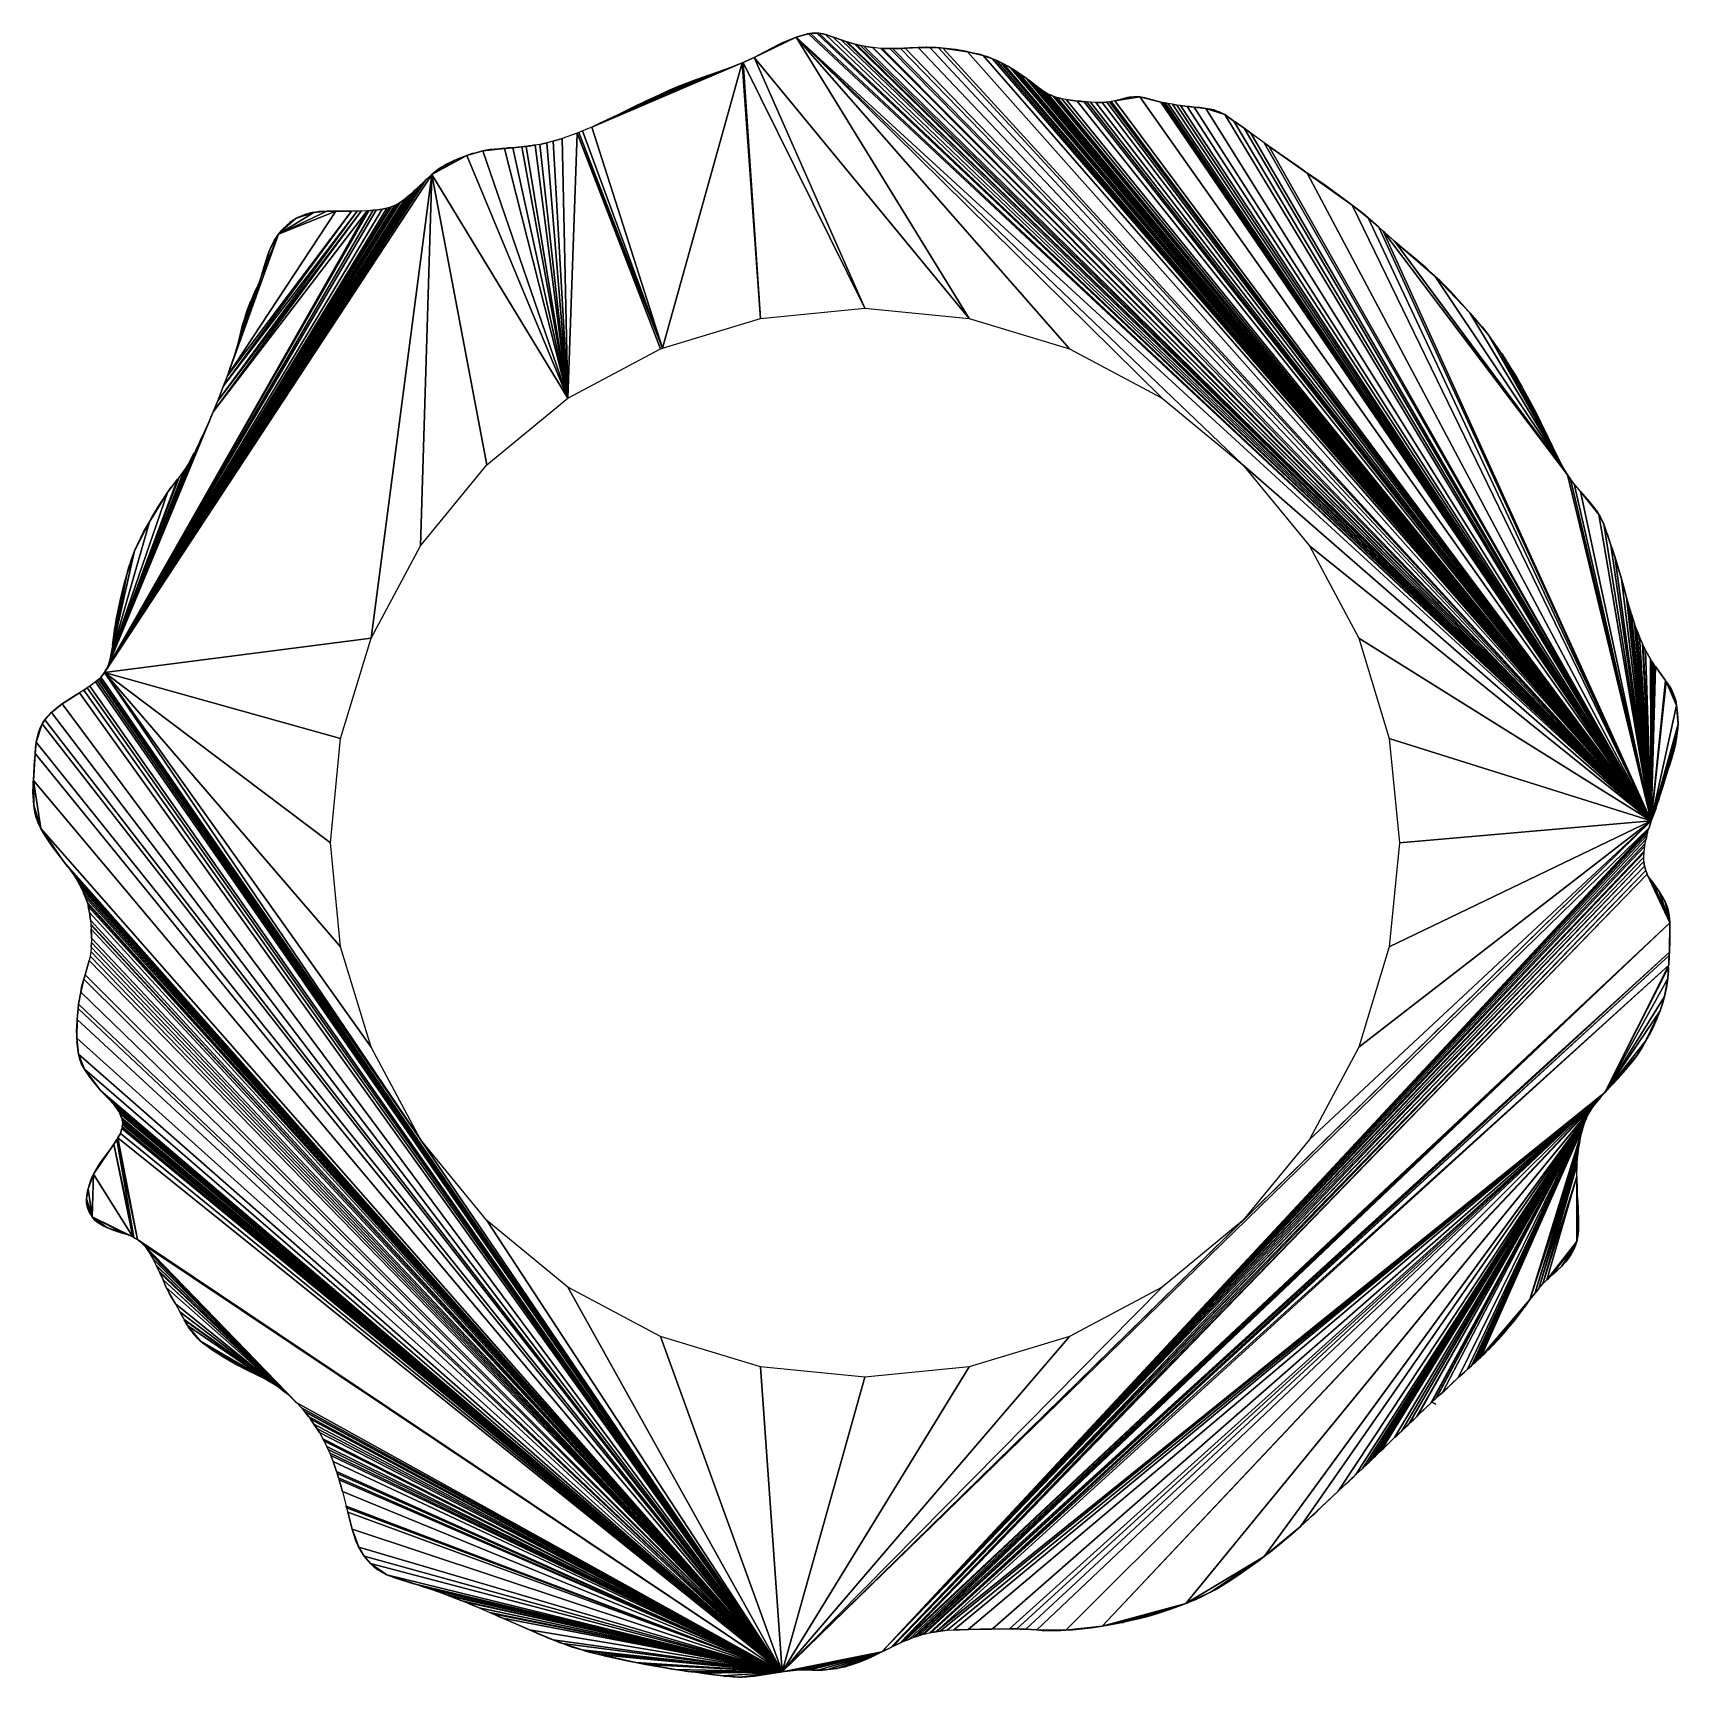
# Model space of a CAD drawing. Extents: x -96 to 94, y -97 to 94.
import ezdxf

# ---------------------------------------------------------------- set-up
doc = ezdxf.new("R2010")
doc.units = 0

msp = doc.modelspace()

# ---------------------------------------------------------------- linework, layer by layer
for points in [[(-6.56, 93.85, 86), (-6.77, 93.8, 86), (-7.96, 93.44, 86)], [(91.19, 2.52, 86), (-6.56, 93.85, 86), (-7.96, 93.44, 86)], [(-6.77, 93.8, 86), (-7.44, 93.61, 86), (-7.96, 93.44, 86)], [(-6.56, 93.85, 86), (-6.71, 93.82, 86), (-6.77, 93.8, 86)], [(-6.3, 93.89, 86), (-6.4, 93.88, 86), (-6.56, 93.85, 86)], [(91.19, 2.52, 86), (-6.3, 93.89, 86), (-6.56, 93.85, 86)], [(-5.57, 93.93, 86), (-5.88, 93.94, 86), (-6.3, 93.89, 86)], [(91.19, 2.52, 86), (-5.57, 93.93, 86), (-6.3, 93.89, 86)], [(91.19, 2.52, 86), (-5.36, 93.93, 86), (-5.57, 93.93, 86)], [(-4.57, 93.75, 86), (-4.84, 93.84, 86), (-5.36, 93.93, 86)], [(91.19, 2.52, 86), (-4.57, 93.75, 86), (-5.36, 93.93, 86)], [(-3.69, 93.45, 86), (-4.42, 93.7, 86), (-4.57, 93.75, 86)], [(91.19, 2.52, 86), (-3.69, 93.45, 86), (-4.57, 93.75, 86)], [(-7.96, 93.44, 86), (-12.43, 91.31, 86), (-12.86, 91.1, 86)], [(-7.96, 93.44, 86), (-12.86, 91.1, 86), (12.1, 60.81, 86)], [(-7.96, 93.44, 86), (-9.67, 92.74, 86), (-12.43, 91.31, 86)], [(-9.67, 92.74, 86), (-11.54, 91.78, 86), (-12.43, 91.31, 86)], [(-11.54, 91.78, 86), (-11.61, 91.75, 86), (-12.43, 91.31, 86)], [(-11.61, 91.75, 86), (-11.7, 91.7, 86), (-12.43, 91.31, 86)], [(-9.67, 92.74, 86), (-10.74, 92.2, 86), (-11.54, 91.78, 86)], [(-10.74, 92.2, 86), (-10.96, 92.1, 86), (-11.54, 91.78, 86)], [(-9.67, 92.74, 86), (-10.05, 92.57, 86), (-10.74, 92.2, 86)], [(-7.96, 93.44, 86), (-9.31, 92.91, 86), (-9.67, 92.74, 86)], [(-9.31, 92.91, 86), (-9.54, 92.81, 86), (-9.67, 92.74, 86)], [(-7.96, 93.44, 86), (-8.46, 93.26, 86), (-9.31, 92.91, 86)], [(-7.96, 93.44, 86), (12.1, 60.81, 86), (23.73, 57.28, 86)], [(-7.96, 93.44, 86), (23.73, 57.28, 86), (34.45, 51.55, 86)], [(-7.96, 93.44, 86), (34.45, 51.55, 86), (43.84, 43.84, 86)], [(91.19, 2.52, 86), (-7.96, 93.44, 86), (43.84, 43.84, 86)], [(-2.75, 93.12, 86), (-3.63, 93.44, 86), (-3.69, 93.45, 86)], [(91.19, 2.52, 86), (-2.75, 93.12, 86), (-3.69, 93.45, 86)], [(-2.75, 93.12, 86), (-2.78, 93.13, 86), (-3.63, 93.44, 86)], [(-2.23, 92.94, 86), (-2.72, 93.11, 86), (-2.75, 93.12, 86)], [(91.19, 2.52, 86), (-2.23, 92.94, 86), (-2.75, 93.12, 86)], [(91.19, 2.52, 86), (-2.06, 92.89, 86), (-2.23, 92.94, 86)], [(-1.18, 92.64, 86), (-1.69, 92.8, 86), (-2.06, 92.89, 86)], [(91.19, 2.52, 86), (-1.18, 92.64, 86), (-2.06, 92.89, 86)], [(91.19, 2.52, 86), (-0.97, 92.58, 86), (-1.18, 92.64, 86)], [(-0.51, 92.47, 86), (-0.56, 92.49, 86), (-0.97, 92.58, 86)], [(91.19, 2.52, 86), (-0.51, 92.47, 86), (-0.97, 92.58, 86)], [(91.19, 2.52, 86), (-0.14, 92.4, 86), (-0.51, 92.47, 86)], [(0.88, 92.23, 86), (0.02, 92.38, 86), (-0.14, 92.4, 86)], [(91.19, 2.52, 86), (0.88, 92.23, 86), (-0.14, 92.4, 86)], [(91.19, 2.52, 86), (0.91, 92.23, 86), (0.88, 92.23, 86)], [(91.19, 2.52, 86), (1.86, 92.15, 86), (0.91, 92.23, 86)], [(91.19, 2.52, 86), (1.95, 92.14, 86), (1.86, 92.15, 86)], [(91.19, 2.52, 86), (1.98, 92.14, 86), (1.95, 92.14, 86)], [(2.89, 92.12, 86), (2.78, 92.13, 86), (1.98, 92.14, 86)], [(91.19, 2.52, 86), (2.89, 92.12, 86), (1.98, 92.14, 86)], [(91.19, 2.52, 86), (3.21, 92.12, 86), (2.89, 92.12, 86)], [(4.11, 92.14, 86), (3.75, 92.14, 86), (3.21, 92.12, 86)], [(91.19, 2.52, 86), (4.11, 92.14, 86), (3.21, 92.12, 86)], [(4.65, 92.17, 86), (4.5, 92.16, 86), (4.11, 92.14, 86)], [(91.19, 2.52, 86), (4.65, 92.17, 86), (4.11, 92.14, 86)], [(6.16, 92.23, 86), (4.87, 92.18, 86), (4.65, 92.17, 86)], [(91.19, 2.52, 86), (6.16, 92.23, 86), (4.65, 92.17, 86)], [(6.16, 92.23, 86), (5.17, 92.2, 86), (4.87, 92.18, 86)], [(6.16, 92.23, 86), (5.6, 92.22, 86), (5.17, 92.2, 86)], [(7.52, 92.26, 86), (6.65, 92.26, 86), (6.16, 92.23, 86)], [(91.19, 2.52, 86), (7.52, 92.26, 86), (6.16, 92.23, 86)], [(7.52, 92.26, 86), (7.11, 92.27, 86), (6.65, 92.26, 86)], [(7.52, 92.26, 86), (7.17, 92.27, 86), (7.11, 92.27, 86)], [(8.52, 92.21, 86), (7.69, 92.26, 86), (7.52, 92.26, 86)], [(91.19, 2.52, 86), (8.52, 92.21, 86), (7.52, 92.26, 86)], [(8.52, 92.21, 86), (8.03, 92.25, 86), (7.69, 92.26, 86)], [(8.52, 92.21, 86), (8.24, 92.24, 86), (8.03, 92.25, 86)], [(9.04, 92.17, 86), (8.73, 92.2, 86), (8.52, 92.21, 86)], [(91.19, 2.52, 86), (9.04, 92.17, 86), (8.52, 92.21, 86)], [(9.04, 92.17, 86), (8.89, 92.19, 86), (8.73, 92.2, 86)], [(9.81, 92.09, 86), (9.78, 92.1, 86), (9.04, 92.17, 86)], [(11.9, 91.76, 86), (9.81, 92.09, 86), (9.04, 92.17, 86)], [(91.19, 2.52, 86), (11.9, 91.76, 86), (9.04, 92.17, 86)], [(11.9, 91.76, 86), (10.52, 92, 86), (9.81, 92.09, 86)], [(11.9, 91.76, 86), (11.85, 91.77, 86), (10.52, 92, 86)], [(12.96, 91.51, 86), (12.91, 91.53, 86), (11.9, 91.76, 86)], [(13.72, 91.32, 86), (12.96, 91.51, 86), (11.9, 91.76, 86)], [(91.19, 2.52, 86), (13.72, 91.32, 86), (11.9, 91.76, 86)], [(-14.23, 90.46, 86), (-30.9, 83.38, 86), (-31.69, 83.02, 86)], [(-14.23, 90.46, 86), (-31.69, 83.02, 86), (-23.49, 57.35, 86)], [(-14.23, 90.46, 86), (-29.81, 83.88, 86), (-30.9, 83.38, 86)], [(-14.23, 90.46, 86), (-28.66, 84.43, 86), (-29.81, 83.88, 86)], [(-14.23, 90.46, 86), (-28.51, 84.51, 86), (-28.66, 84.43, 86)], [(-14.23, 90.46, 86), (-27.35, 85.08, 86), (-28.51, 84.51, 86)], [(-14.23, 90.46, 86), (-26.42, 85.54, 86), (-27.35, 85.08, 86)], [(-14.23, 90.46, 86), (-25.62, 85.92, 86), (-26.42, 85.54, 86)], [(-14.23, 90.46, 86), (-15.38, 90.01, 86), (-25.62, 85.92, 86)], [(-15.38, 90.01, 86), (-25.4, 86.02, 86), (-25.62, 85.92, 86)], [(-15.38, 90.01, 86), (-24.49, 86.45, 86), (-25.4, 86.02, 86)], [(-15.38, 90.01, 86), (-23.84, 86.75, 86), (-24.49, 86.45, 86)], [(-15.38, 90.01, 86), (-22.58, 87.32, 86), (-23.84, 86.75, 86)], [(-14.23, 90.46, 86), (-23.49, 57.35, 86), (-12.1, 60.81, 86)], [(-15.38, 90.01, 86), (-16.31, 89.67, 86), (-22.58, 87.32, 86)], [(-15.38, 90.01, 86), (-16, 89.78, 86), (-16.31, 89.67, 86)], [(-16, 89.78, 86), (-16.2, 89.71, 86), (-16.31, 89.67, 86)], [(-15.38, 90.01, 86), (-15.49, 89.97, 86), (-16, 89.78, 86)], [(-14.23, 90.46, 86), (-14.58, 90.33, 86), (-15.38, 90.01, 86)], [(-14.58, 90.33, 86), (-14.82, 90.24, 86), (-15.38, 90.01, 86)], [(-14.82, 90.24, 86), (-15.03, 90.16, 86), (-15.38, 90.01, 86)], [(-14.82, 90.24, 86), (-14.9, 90.21, 86), (-15.03, 90.16, 86)], [(-14.14, 90.51, 86), (-14.23, 90.46, 86), (-12.1, 60.81, 86)], [(-12.86, 91.1, 86), (-13.19, 90.95, 86), (-14.14, 90.51, 86)], [(-12.86, 91.1, 86), (-14.14, 90.51, 86), (0, 62, 86)], [(-13.19, 90.95, 86), (-13.31, 90.91, 86), (-14.14, 90.51, 86)], [(-14.14, 90.51, 86), (-12.1, 60.81, 86), (0, 62, 86)], [(-12.86, 91.1, 86), (0, 62, 86), (12.1, 60.81, 86)], [(13.72, 91.32, 86), (13.05, 91.5, 86), (12.96, 91.51, 86)], [(13.72, 91.32, 86), (13.43, 91.42, 86), (13.05, 91.5, 86)], [(14.78, 90.95, 86), (13.95, 91.26, 86), (13.72, 91.32, 86)], [(91.19, 2.52, 86), (14.78, 90.95, 86), (13.72, 91.32, 86)], [(14.78, 90.95, 86), (14.18, 91.19, 86), (13.95, 91.26, 86)], [(15.22, 90.78, 86), (15, 90.87, 86), (14.78, 90.95, 86)], [(91.19, 2.52, 86), (15.22, 90.78, 86), (14.78, 90.95, 86)], [(15.75, 90.5, 86), (15.37, 90.71, 86), (15.22, 90.78, 86)], [(91.19, 2.52, 86), (15.75, 90.5, 86), (15.22, 90.78, 86)], [(91.19, 2.52, 86), (16.06, 90.36, 86), (15.75, 90.5, 86)], [(16.87, 89.88, 86), (16.56, 90.07, 86), (16.06, 90.36, 86)], [(91.19, 2.52, 86), (16.87, 89.88, 86), (16.06, 90.36, 86)], [(17.22, 89.68, 86), (17.09, 89.76, 86), (16.87, 89.88, 86)], [(91.19, 2.52, 86), (17.22, 89.68, 86), (16.87, 89.88, 86)], [(17.85, 89.28, 86), (17.27, 89.65, 86), (17.22, 89.68, 86)], [(91.19, 2.52, 86), (17.85, 89.28, 86), (17.22, 89.68, 86)], [(-16.31, 89.67, 86), (-19.54, 88.52, 86), (-22.58, 87.32, 86)], [(-19.54, 88.52, 86), (-22.39, 87.4, 86), (-22.58, 87.32, 86)], [(-19.54, 88.52, 86), (-21.78, 87.67, 86), (-22.39, 87.4, 86)], [(-16.31, 89.67, 86), (-18.18, 89.02, 86), (-19.54, 88.52, 86)], [(-18.18, 89.02, 86), (-18.24, 89, 86), (-19.54, 88.52, 86)], [(17.85, 89.28, 86), (17.61, 89.44, 86), (17.27, 89.65, 86)], [(18.71, 88.68, 86), (18.34, 88.94, 86), (17.85, 89.28, 86)], [(91.19, 2.52, 86), (18.71, 88.68, 86), (17.85, 89.28, 86)], [(19.15, 88.35, 86), (18.79, 88.63, 86), (18.71, 88.68, 86)], [(91.19, 2.52, 86), (19.15, 88.35, 86), (18.71, 88.68, 86)], [(91.19, 2.52, 86), (19.27, 88.26, 86), (19.15, 88.35, 86)], [(19.69, 87.92, 86), (19.48, 88.09, 86), (19.27, 88.26, 86)], [(91.19, 2.52, 86), (19.69, 87.92, 86), (19.27, 88.26, 86)], [(91.19, 2.52, 86), (20.22, 87.53, 86), (19.69, 87.92, 86)], [(-25.62, 85.92, 86), (-25.91, 85.78, 86), (-26.42, 85.54, 86)], [(-24.49, 86.45, 86), (-25.19, 86.14, 86), (-25.4, 86.02, 86)], [(-24.49, 86.45, 86), (-24.77, 86.33, 86), (-25.19, 86.14, 86)], [(-23.84, 86.75, 86), (-24.34, 86.52, 86), (-24.49, 86.45, 86)], [(-23.84, 86.75, 86), (-24.14, 86.62, 86), (-24.34, 86.52, 86)], [(-22.58, 87.32, 86), (-22.9, 87.18, 86), (-23.84, 86.75, 86)], [(-22.9, 87.18, 86), (-23.73, 86.81, 86), (-23.84, 86.75, 86)], [(-22.58, 87.32, 86), (-22.77, 87.24, 86), (-22.9, 87.18, 86)], [(-22.58, 87.32, 86), (-22.69, 87.28, 86), (-22.77, 87.24, 86)], [(20.43, 87.36, 86), (20.33, 87.44, 86), (20.22, 87.53, 86)], [(91.19, 2.52, 86), (20.43, 87.36, 86), (20.22, 87.53, 86)], [(91.19, 2.52, 86), (20.76, 87.15, 86), (20.43, 87.36, 86)], [(91.19, 2.52, 86), (21.26, 86.85, 86), (20.76, 87.15, 86)], [(21.82, 86.61, 86), (21.6, 86.72, 86), (21.26, 86.85, 86)], [(91.19, 2.52, 86), (21.82, 86.61, 86), (21.26, 86.85, 86)], [(22.02, 86.54, 86), (21.94, 86.57, 86), (21.82, 86.61, 86)], [(91.19, 2.52, 86), (22.02, 86.54, 86), (21.82, 86.61, 86)], [(91.19, 2.52, 86), (22.3, 86.44, 86), (22.02, 86.54, 86)], [(22.83, 86.3, 86), (22.63, 86.36, 86), (22.3, 86.44, 86)], [(91.19, 2.52, 86), (22.83, 86.3, 86), (22.3, 86.44, 86)], [(91.19, 2.52, 86), (23.35, 86.2, 86), (22.83, 86.3, 86)], [(24.61, 86.04, 86), (24.39, 86.07, 86), (23.35, 86.2, 86)], [(91.19, 2.52, 86), (24.61, 86.04, 86), (23.35, 86.2, 86)], [(25.41, 85.96, 86), (24.88, 86.02, 86), (24.61, 86.04, 86)], [(91.19, 2.52, 86), (25.41, 85.96, 86), (24.61, 86.04, 86)], [(25.41, 85.96, 86), (25.08, 86.01, 86), (24.88, 86.02, 86)], [(91.19, 2.52, 86), (25.73, 85.93, 86), (25.41, 85.96, 86)], [(91.19, 2.52, 86), (26.17, 85.89, 86), (25.73, 85.93, 86)], [(91.19, 2.52, 86), (26.78, 85.85, 86), (26.17, 85.89, 86)], [(28.04, 85.9, 86), (27.94, 85.89, 86), (27.52, 85.85, 86)], [(91.19, 2.52, 86), (28.04, 85.9, 86), (27.52, 85.85, 86)], [(91.19, 2.52, 86), (28.35, 85.93, 86), (28.04, 85.9, 86)], [(91.19, 2.52, 86), (28.55, 85.97, 86), (28.35, 85.93, 86)], [(91.19, 2.52, 86), (28.98, 86.05, 86), (28.55, 85.97, 86)], [(31.87, 86.52, 86), (29.92, 86.29, 86), (28.98, 86.05, 86)], [(91.19, 2.52, 86), (31.87, 86.52, 86), (28.98, 86.05, 86)], [(29.92, 86.29, 86), (29.76, 86.26, 86), (28.98, 86.05, 86)], [(31.87, 86.52, 86), (30.87, 86.5, 86), (29.92, 86.29, 86)], [(30.87, 86.5, 86), (30.44, 86.43, 86), (29.92, 86.29, 86)], [(30.44, 86.43, 86), (30.13, 86.36, 86), (29.92, 86.29, 86)], [(30.87, 86.5, 86), (30.65, 86.47, 86), (30.44, 86.43, 86)], [(31.31, 86.53, 86), (31.18, 86.53, 86), (30.87, 86.5, 86)], [(31.87, 86.52, 86), (31.31, 86.53, 86), (30.87, 86.5, 86)], [(31.87, 86.52, 86), (31.7, 86.55, 86), (31.31, 86.53, 86)], [(32.44, 86.4, 86), (32.22, 86.46, 86), (31.87, 86.52, 86)], [(34.31, 85.92, 86), (32.44, 86.4, 86), (31.87, 86.52, 86)], [(91.19, 2.52, 86), (34.31, 85.92, 86), (31.87, 86.52, 86)], [(34.31, 85.92, 86), (32.74, 86.34, 86), (32.44, 86.4, 86)], [(91.19, 2.52, 86), (34.54, 85.87, 86), (34.31, 85.92, 86)], [(91.19, 2.52, 86), (34.8, 85.82, 86), (34.54, 85.87, 86)], [(-28.66, 84.43, 86), (-29.06, 84.25, 86), (-29.81, 83.88, 86)], [(-27.35, 85.08, 86), (-28.32, 84.61, 86), (-28.51, 84.51, 86)], [(-27.35, 85.08, 86), (-27.68, 84.92, 86), (-28.32, 84.61, 86)], [(-26.42, 85.54, 86), (-26.49, 85.5, 86), (-27.35, 85.08, 86)], [(27.52, 85.85, 86), (27.09, 85.85, 86), (26.78, 85.85, 86)], [(91.19, 2.52, 86), (27.52, 85.85, 86), (26.78, 85.85, 86)], [(91.19, 2.52, 86), (35.15, 85.75, 86), (34.8, 85.82, 86)], [(91.19, 2.52, 86), (35.66, 85.66, 86), (35.15, 85.75, 86)], [(36.18, 85.57, 86), (36.03, 85.6, 86), (35.66, 85.66, 86)], [(91.19, 2.52, 86), (36.18, 85.57, 86), (35.66, 85.66, 86)], [(91.19, 2.52, 86), (36.61, 85.51, 86), (36.18, 85.57, 86)], [(37.37, 85.42, 86), (36.81, 85.49, 86), (36.61, 85.51, 86)], [(91.19, 2.52, 86), (37.37, 85.42, 86), (36.61, 85.51, 86)], [(38.18, 85.33, 86), (37.66, 85.39, 86), (37.37, 85.42, 86)], [(91.19, 2.52, 86), (38.18, 85.33, 86), (37.37, 85.42, 86)], [(39.53, 85.19, 86), (38.58, 85.28, 86), (38.18, 85.33, 86)], [(91.19, 2.52, 86), (39.53, 85.19, 86), (38.18, 85.33, 86)], [(39.53, 85.19, 86), (38.83, 85.27, 86), (38.58, 85.28, 86)], [(40.44, 85, 86), (40.05, 85.1, 86), (39.53, 85.19, 86)], [(41.72, 84.46, 86), (40.44, 85, 86), (39.53, 85.19, 86)], [(91.19, 2.52, 86), (41.72, 84.46, 86), (39.53, 85.19, 86)], [(40.79, 84.88, 86), (40.57, 84.97, 86), (40.44, 85, 86)], [(41.72, 84.46, 86), (40.79, 84.88, 86), (40.44, 85, 86)], [(41.72, 84.46, 86), (41.09, 84.77, 86), (40.79, 84.88, 86)], [(41.72, 84.46, 86), (41.63, 84.51, 86), (41.09, 84.77, 86)], [(41.98, 84.29, 86), (41.85, 84.38, 86), (41.72, 84.46, 86)], [(42.79, 83.72, 86), (41.98, 84.29, 86), (41.72, 84.46, 86)], [(91.19, 2.52, 86), (42.79, 83.72, 86), (41.72, 84.46, 86)], [(42.79, 83.72, 86), (42.15, 84.18, 86), (41.98, 84.29, 86)], [(-34.45, 51.55, 86), (-33.36, 82.33, 86), (-35.1, 81.68, 86)], [(-34.45, 51.55, 86), (-23.73, 57.28, 86), (-33.36, 82.33, 86)], [(-23.49, 57.35, 86), (-33.17, 82.4, 86), (-33.36, 82.33, 86)], [(-33.36, 82.33, 86), (-23.73, 57.28, 86), (-23.49, 57.35, 86)], [(-23.49, 57.35, 86), (-32.74, 82.58, 86), (-33.17, 82.4, 86)], [(-31.69, 83.02, 86), (-32.74, 82.58, 86), (-23.49, 57.35, 86)], [(-29.81, 83.88, 86), (-30.41, 83.61, 86), (-30.9, 83.38, 86)], [(-29.81, 83.88, 86), (-30.03, 83.79, 86), (-30.41, 83.61, 86)], [(43.97, 82.88, 86), (42.95, 83.62, 86), (42.79, 83.72, 86)], [(91.19, 2.52, 86), (43.97, 82.88, 86), (42.79, 83.72, 86)], [(43.97, 82.88, 86), (43.21, 83.43, 86), (42.95, 83.62, 86)], [(44.74, 82.31, 86), (44.04, 82.83, 86), (43.97, 82.88, 86)], [(91.19, 2.52, 86), (44.74, 82.31, 86), (43.97, 82.88, 86)], [(44.74, 82.31, 86), (44.26, 82.67, 86), (44.04, 82.83, 86)], [(91.19, 2.52, 86), (46.28, 81.18, 86), (44.74, 82.31, 86)], [(-44.33, 80.26, 86), (-44.72, 80.16, 86), (-46.19, 79.72, 86)], [(-44.33, 80.26, 86), (-46.19, 79.72, 86), (-34.45, 51.55, 86)], [(-44.72, 80.16, 86), (-45.24, 80.01, 86), (-46.19, 79.72, 86)], [(-44.72, 80.16, 86), (-45.02, 80.08, 86), (-45.24, 80.01, 86)], [(-44.33, 80.26, 86), (-44.5, 80.22, 86), (-44.72, 80.16, 86)], [(-41.8, 80.55, 86), (-42.41, 80.49, 86), (-44.33, 80.26, 86)], [(-41.8, 80.55, 86), (-44.33, 80.26, 86), (-34.45, 51.55, 86)], [(-42.41, 80.49, 86), (-43.47, 80.4, 86), (-44.33, 80.26, 86)], [(-43.47, 80.4, 86), (-43.98, 80.32, 86), (-44.33, 80.26, 86)], [(-41.8, 80.55, 86), (-42.11, 80.53, 86), (-42.41, 80.49, 86)], [(-40.85, 80.62, 86), (-41.32, 80.62, 86), (-41.8, 80.55, 86)], [(-40.85, 80.62, 86), (-41.8, 80.55, 86), (-34.45, 51.55, 86)], [(-39.8, 80.71, 86), (-40.23, 80.69, 86), (-40.85, 80.62, 86)], [(-39.8, 80.71, 86), (-40.85, 80.62, 86), (-34.45, 51.55, 86)], [(-39.28, 80.78, 86), (-39.51, 80.76, 86), (-39.8, 80.71, 86)], [(-34.45, 51.55, 86), (-39.28, 80.78, 86), (-39.8, 80.71, 86)], [(-38.24, 80.93, 86), (-38.76, 80.86, 86), (-39.28, 80.78, 86)], [(-34.45, 51.55, 86), (-38.24, 80.93, 86), (-39.28, 80.78, 86)], [(-38.76, 80.86, 86), (-38.97, 80.84, 86), (-39.28, 80.78, 86)], [(-38.24, 80.93, 86), (-38.45, 80.91, 86), (-38.76, 80.86, 86)], [(-34.45, 51.55, 86), (-37.71, 81.01, 86), (-38.24, 80.93, 86)], [(-36.89, 81.18, 86), (-37.41, 81.08, 86), (-37.71, 81.01, 86)], [(-34.45, 51.55, 86), (-36.89, 81.18, 86), (-37.71, 81.01, 86)], [(-34.45, 51.55, 86), (-36.15, 81.37, 86), (-36.89, 81.18, 86)], [(-35.1, 81.68, 86), (-35.72, 81.5, 86), (-36.15, 81.37, 86)], [(-34.45, 51.55, 86), (-35.1, 81.68, 86), (-36.15, 81.37, 86)], [(46.84, 80.8, 86), (46.69, 80.91, 86), (46.28, 81.18, 86)], [(91.19, 2.52, 86), (46.84, 80.8, 86), (46.28, 81.18, 86)], [(51.3, 77.69, 86), (49.88, 78.69, 86), (46.84, 80.8, 86)], [(91.19, 2.52, 86), (51.3, 77.69, 86), (46.84, 80.8, 86)], [(-46.19, 79.72, 86), (-47.65, 79.13, 86), (-50.24, 77.51, 86)], [(-46.19, 79.72, 86), (-50.24, 77.51, 86), (-34.45, 51.55, 86)], [(-47.65, 79.13, 86), (-48.46, 78.74, 86), (-50.24, 77.51, 86)], [(-48.46, 78.74, 86), (-48.89, 78.5, 86), (-50.24, 77.51, 86)], [(-48.89, 78.5, 86), (-49.2, 78.32, 86), (-50.24, 77.51, 86)], [(-49.2, 78.32, 86), (-49.72, 77.94, 86), (-50.24, 77.51, 86)], [(-48.46, 78.74, 86), (-48.67, 78.63, 86), (-48.89, 78.5, 86)], [(-47.65, 79.13, 86), (-48.15, 78.9, 86), (-48.46, 78.74, 86)], [(-46.19, 79.72, 86), (-46.8, 79.47, 86), (-47.65, 79.13, 86)], [(-46.8, 79.47, 86), (-47.11, 79.36, 86), (-47.65, 79.13, 86)], [(-46.19, 79.72, 86), (-46.59, 79.57, 86), (-46.8, 79.47, 86)], [(-45.24, 80.01, 86), (-45.54, 79.94, 86), (-46.19, 79.72, 86)], [(-45.54, 79.94, 86), (-45.98, 79.79, 86), (-46.19, 79.72, 86)], [(51.3, 77.69, 86), (49.91, 78.67, 86), (49.88, 78.69, 86)], [(51.3, 77.69, 86), (50.1, 78.55, 86), (49.91, 78.67, 86)], [(-50.24, 77.51, 86), (-50.92, 76.89, 86), (-88.18, 19.73, 86)], [(-50.24, 77.51, 86), (-88.18, 19.73, 86), (-57.28, 23.73, 86)], [(-50.92, 76.89, 86), (-51.19, 76.64, 86), (-88.18, 19.73, 86)], [(-51.19, 76.64, 86), (-51.81, 76.06, 86), (-88.18, 19.73, 86)], [(-50.24, 77.51, 86), (-57.28, 23.73, 86), (-51.55, 34.45, 86)], [(-51.19, 76.64, 86), (-51.75, 76.13, 86), (-51.81, 76.06, 86)], [(-50.24, 77.51, 86), (-51.55, 34.45, 86), (-43.84, 43.84, 86)], [(-50.24, 77.51, 86), (-50.74, 77.06, 86), (-50.92, 76.89, 86)], [(-50.24, 77.51, 86), (-43.84, 43.84, 86), (-34.45, 51.55, 86)], [(51.84, 77.32, 86), (51.62, 77.48, 86), (51.3, 77.69, 86)], [(56.49, 73.94, 86), (51.84, 77.32, 86), (51.3, 77.69, 86)], [(91.19, 2.52, 86), (56.49, 73.94, 86), (51.3, 77.69, 86)], [(53.24, 76.34, 86), (52.86, 76.61, 86), (51.84, 77.32, 86)], [(55.71, 74.52, 86), (53.24, 76.34, 86), (51.84, 77.32, 86)], [(56.49, 73.94, 86), (55.71, 74.52, 86), (51.84, 77.32, 86)], [(54.64, 75.32, 86), (53.45, 76.2, 86), (53.24, 76.34, 86)], [(55.71, 74.52, 86), (54.64, 75.32, 86), (53.24, 76.34, 86)], [(-51.81, 76.06, 86), (-52.06, 75.83, 86), (-88.18, 19.73, 86)], [(-52.06, 75.83, 86), (-52.33, 75.57, 86), (-88.18, 19.73, 86)], [(-52.33, 75.57, 86), (-52.83, 75.11, 86), (-88.18, 19.73, 86)], [(-52.83, 75.11, 86), (-53.05, 74.93, 86), (-88.18, 19.73, 86)], [(-53.05, 74.93, 86), (-53.37, 74.67, 86), (-88.18, 19.73, 86)], [(-53.37, 74.67, 86), (-53.89, 74.27, 86), (-88.18, 19.73, 86)], [(-52.33, 75.57, 86), (-52.64, 75.29, 86), (-52.83, 75.11, 86)], [(54.64, 75.32, 86), (54.29, 75.6, 86), (53.45, 76.2, 86)], [(55.71, 74.52, 86), (55.16, 74.94, 86), (54.64, 75.32, 86)], [(56.49, 73.94, 86), (56.27, 74.11, 86), (55.71, 74.52, 86)], [(-53.89, 74.27, 86), (-54.2, 74.09, 86), (-88.18, 19.73, 86)], [(-54.2, 74.09, 86), (-54.41, 73.97, 86), (-88.18, 19.73, 86)], [(-54.41, 73.97, 86), (-54.56, 73.91, 86), (-88.18, 19.73, 86)], [(-54.56, 73.91, 86), (-54.94, 73.76, 86), (-88.18, 19.73, 86)], [(-54.94, 73.76, 86), (-55.15, 73.7, 86), (-88.18, 19.73, 86)], [(-55.15, 73.7, 86), (-55.46, 73.62, 86), (-88.18, 19.73, 86)], [(-55.46, 73.62, 86), (-55.98, 73.5, 86), (-88.18, 19.73, 86)], [(-55.98, 73.5, 86), (-56.7, 73.39, 86), (-88.18, 19.73, 86)], [(-56.7, 73.39, 86), (-57.02, 73.36, 86), (-88.18, 19.73, 86)], [(-57.02, 73.36, 86), (-57.55, 73.31, 86), (-88.18, 19.73, 86)], [(-57.55, 73.31, 86), (-87.9, 20.24, 86), (-88.18, 19.73, 86)], [(-57.55, 73.31, 86), (-57.74, 73.3, 86), (-87.9, 20.24, 86)], [(-57.74, 73.3, 86), (-75.57, 50, 86), (-87.9, 20.24, 86)], [(-57.74, 73.3, 86), (-58.44, 73.26, 86), (-75.57, 50, 86)], [(-58.44, 73.26, 86), (-75.05, 51.26, 86), (-75.57, 50, 86)], [(-58.44, 73.26, 86), (-58.89, 73.25, 86), (-75.05, 51.26, 86)], [(-58.89, 73.25, 86), (-74.38, 53, 86), (-75.05, 51.26, 86)], [(-59.53, 73.25, 86), (-73.93, 54.17, 86), (-74.38, 53, 86)], [(-58.89, 73.25, 86), (-59.53, 73.25, 86), (-74.38, 53, 86)], [(-61.37, 73.28, 86), (-68, 70.6, 86), (-73.93, 54.17, 86)], [(-59.53, 73.25, 86), (-61.37, 73.28, 86), (-73.93, 54.17, 86)], [(-61.37, 73.28, 86), (-62.42, 73.26, 86), (-68, 70.6, 86)], [(-62.42, 73.26, 86), (-63.9, 73.12, 86), (-68, 70.6, 86)], [(-63.9, 73.12, 86), (-65.92, 72.44, 86), (-68, 70.6, 86)], [(-63.9, 73.12, 86), (-64.48, 73, 86), (-65.92, 72.44, 86)], [(-64.48, 73, 86), (-65.78, 72.51, 86), (-65.92, 72.44, 86)], [(-65.78, 72.51, 86), (-65.9, 72.46, 86), (-65.92, 72.44, 86)], [(-64.48, 73, 86), (-64.85, 72.91, 86), (-65.78, 72.51, 86)], [(-63.9, 73.12, 86), (-64.11, 73.09, 86), (-64.48, 73, 86)], [(-64.11, 73.09, 86), (-64.33, 73.06, 86), (-64.48, 73, 86)], [(-62.42, 73.26, 86), (-62.99, 73.24, 86), (-63.9, 73.12, 86)], [(-62.99, 73.24, 86), (-63.29, 73.22, 86), (-63.9, 73.12, 86)], [(-63.29, 73.22, 86), (-63.5, 73.19, 86), (-63.9, 73.12, 86)], [(-61.72, 73.28, 86), (-62.34, 73.27, 86), (-62.42, 73.26, 86)], [(-61.37, 73.28, 86), (-61.72, 73.28, 86), (-62.42, 73.26, 86)], [(-59.94, 73.26, 86), (-61.2, 73.28, 86), (-61.37, 73.28, 86)], [(-59.53, 73.25, 86), (-59.94, 73.26, 86), (-61.37, 73.28, 86)], [(-57.02, 73.36, 86), (-57.36, 73.33, 86), (-57.55, 73.31, 86)], [(-55.98, 73.5, 86), (-56.27, 73.46, 86), (-56.7, 73.39, 86)], [(-55.46, 73.62, 86), (-55.57, 73.59, 86), (-55.98, 73.5, 86)], [(57.81, 72.96, 86), (57.27, 73.37, 86), (56.49, 73.94, 86)], [(58.36, 72.48, 86), (57.81, 72.96, 86), (56.49, 73.94, 86)], [(91.19, 2.52, 86), (58.36, 72.48, 86), (56.49, 73.94, 86)], [(58.36, 72.48, 86), (58.03, 72.77, 86), (57.81, 72.96, 86)], [(-68, 70.6, 86), (-73.81, 54.51, 86), (-73.93, 54.17, 86)], [(-68, 70.6, 86), (-73.34, 55.85, 86), (-73.81, 54.51, 86)], [(-68, 70.6, 86), (-73.25, 56.12, 86), (-73.34, 55.85, 86)], [(-68, 70.6, 86), (-70.04, 65.65, 86), (-73.25, 56.12, 86)], [(-68, 70.6, 86), (-68.98, 68.9, 86), (-70.04, 65.65, 86)], [(-68, 70.6, 86), (-68.51, 69.86, 86), (-68.98, 68.9, 86)], [(-68, 70.6, 86), (-68.23, 70.28, 86), (-68.51, 69.86, 86)], [(-65.92, 72.44, 86), (-66.69, 71.93, 86), (-68, 70.6, 86)], [(-66.69, 71.93, 86), (-67.17, 71.5, 86), (-68, 70.6, 86)], [(-67.17, 71.5, 86), (-67.57, 71.08, 86), (-68, 70.6, 86)], [(-67.57, 71.08, 86), (-67.68, 70.97, 86), (-68, 70.6, 86)], [(-67.68, 70.97, 86), (-67.76, 70.87, 86), (-68, 70.6, 86)], [(-67.17, 71.5, 86), (-67.46, 71.22, 86), (-67.57, 71.08, 86)], [(-66.69, 71.93, 86), (-67.03, 71.62, 86), (-67.17, 71.5, 86)], [(-65.92, 72.44, 86), (-66.42, 72.13, 86), (-66.69, 71.93, 86)], [(-66.42, 72.13, 86), (-66.64, 71.97, 86), (-66.69, 71.93, 86)], [(-65.92, 72.44, 86), (-65.93, 72.44, 86), (-66.42, 72.13, 86)], [(59.59, 71.4, 86), (58.93, 72, 86), (58.36, 72.48, 86)], [(91.19, 2.52, 86), (59.59, 71.4, 86), (58.36, 72.48, 86)], [(60.11, 70.93, 86), (59.75, 71.25, 86), (59.59, 71.4, 86)], [(91.19, 2.52, 86), (60.11, 70.93, 86), (59.59, 71.4, 86)], [(61.45, 69.74, 86), (60.29, 70.78, 86), (60.11, 70.93, 86)], [(81.46, 42.69, 86), (61.45, 69.74, 86), (60.11, 70.93, 86)], [(91.19, 2.52, 86), (81.46, 42.69, 86), (60.11, 70.93, 86)], [(61.45, 69.74, 86), (61.34, 69.84, 86), (60.29, 70.78, 86)], [(-68.98, 68.9, 86), (-69.21, 68.3, 86), (-70.04, 65.65, 86)], [(-68.98, 68.9, 86), (-69.05, 68.75, 86), (-69.21, 68.3, 86)], [(-68.51, 69.86, 86), (-68.62, 69.63, 86), (-68.98, 68.9, 86)], [(61.45, 69.74, 86), (61.36, 69.82, 86), (61.34, 69.84, 86)], [(66.14, 65.7, 86), (62.12, 69.16, 86), (61.45, 69.74, 86)], [(81.14, 43.21, 86), (66.14, 65.7, 86), (61.45, 69.74, 86)], [(81.46, 42.69, 86), (81.14, 43.21, 86), (61.45, 69.74, 86)], [(64.58, 67.13, 86), (63.82, 67.77, 86), (62.12, 69.16, 86)], [(66.14, 65.7, 86), (64.58, 67.13, 86), (62.12, 69.16, 86)], [(-69.21, 68.3, 86), (-69.36, 67.86, 86), (-70.04, 65.65, 86)], [(-69.36, 67.86, 86), (-69.49, 67.46, 86), (-70.04, 65.65, 86)], [(-69.49, 67.46, 86), (-69.57, 67.23, 86), (-70.04, 65.65, 86)], [(-69.57, 67.23, 86), (-69.97, 65.91, 86), (-70.04, 65.65, 86)], [(-69.21, 68.3, 86), (-69.28, 68.1, 86), (-69.36, 67.86, 86)], [(66.14, 65.7, 86), (65.09, 66.69, 86), (64.58, 67.13, 86)], [(-70.04, 65.65, 86), (-70.33, 64.85, 86), (-73.25, 56.12, 86)], [(66.71, 65.17, 86), (66.25, 65.6, 86), (66.14, 65.7, 86)], [(70.15, 61.45, 86), (66.71, 65.17, 86), (66.14, 65.7, 86)], [(81.14, 43.21, 86), (70.15, 61.45, 86), (66.14, 65.7, 86)], [(67.85, 64.02, 86), (67.75, 64.13, 86), (66.71, 65.17, 86)], [(70.15, 61.45, 86), (67.85, 64.02, 86), (66.71, 65.17, 86)], [(-70.33, 64.85, 86), (-73.12, 56.51, 86), (-73.25, 56.12, 86)], [(-70.33, 64.85, 86), (-70.42, 64.61, 86), (-73.12, 56.51, 86)], [(-70.42, 64.61, 86), (-73.08, 56.63, 86), (-73.12, 56.51, 86)], [(-70.42, 64.61, 86), (-70.78, 63.81, 86), (-73.08, 56.63, 86)], [(-70.78, 63.81, 86), (-72.77, 57.66, 86), (-73.08, 56.63, 86)], [(-70.78, 63.81, 86), (-71.12, 63.06, 86), (-72.77, 57.66, 86)], [(-71.12, 63.06, 86), (-71.67, 61.68, 86), (-72.77, 57.66, 86)], [(-71.12, 63.06, 86), (-71.25, 62.77, 86), (-71.67, 61.68, 86)], [(-70.78, 63.81, 86), (-70.9, 63.57, 86), (-71.12, 63.06, 86)], [(-70.42, 64.61, 86), (-70.52, 64.4, 86), (-70.78, 63.81, 86)], [(-70.52, 64.4, 86), (-70.66, 64.09, 86), (-70.78, 63.81, 86)], [(70.15, 61.45, 86), (68.26, 63.6, 86), (67.85, 64.02, 86)], [(70.15, 61.45, 86), (69.5, 62.21, 86), (68.26, 63.6, 86)], [(-71.67, 61.68, 86), (-72.7, 57.91, 86), (-72.77, 57.66, 86)], [(-71.67, 61.68, 86), (-71.8, 61.26, 86), (-72.7, 57.91, 86)], [(-71.8, 61.26, 86), (-72.13, 60.23, 86), (-72.7, 57.91, 86)], [(-71.67, 61.68, 86), (-71.74, 61.48, 86), (-71.8, 61.26, 86)], [(-71.25, 62.77, 86), (-71.64, 61.79, 86), (-71.67, 61.68, 86)], [(70.68, 60.86, 86), (70.55, 61.02, 86), (70.15, 61.45, 86)], [(72.26, 58.94, 86), (70.68, 60.86, 86), (70.15, 61.45, 86)], [(81.14, 43.21, 86), (72.26, 58.94, 86), (70.15, 61.45, 86)], [(-72.13, 60.23, 86), (-72.18, 60.07, 86), (-72.7, 57.91, 86)], [(-72.18, 60.07, 86), (-72.55, 58.58, 86), (-72.7, 57.91, 86)], [(71.23, 60.21, 86), (70.94, 60.56, 86), (70.68, 60.86, 86)], [(72.26, 58.94, 86), (71.23, 60.21, 86), (70.68, 60.86, 86)], [(72.26, 58.94, 86), (71.56, 59.83, 86), (71.23, 60.21, 86)], [(72.26, 58.94, 86), (71.91, 59.41, 86), (71.56, 59.83, 86)], [(-72.77, 57.66, 86), (-72.88, 57.3, 86), (-73.08, 56.63, 86)], [(72.58, 58.51, 86), (72.38, 58.79, 86), (72.26, 58.94, 86)], [(80.82, 43.79, 86), (72.58, 58.51, 86), (72.26, 58.94, 86)], [(81.14, 43.21, 86), (80.82, 43.79, 86), (72.26, 58.94, 86)], [(73.63, 57.04, 86), (73.07, 57.85, 86), (72.58, 58.51, 86)], [(80.82, 43.79, 86), (73.63, 57.04, 86), (72.58, 58.51, 86)], [(-73.34, 55.85, 86), (-73.74, 54.74, 86), (-73.81, 54.51, 86)], [(-73.34, 55.85, 86), (-73.57, 55.25, 86), (-73.74, 54.74, 86)], [(80.82, 43.79, 86), (73.81, 56.78, 86), (73.63, 57.04, 86)], [(74.31, 56, 86), (74.06, 56.4, 86), (73.81, 56.78, 86)], [(80.82, 43.79, 86), (74.31, 56, 86), (73.81, 56.78, 86)], [(80.82, 43.79, 86), (74.49, 55.73, 86), (74.31, 56, 86)], [(76.18, 52.93, 86), (74.68, 55.45, 86), (74.49, 55.73, 86)], [(80.82, 43.79, 86), (76.18, 52.93, 86), (74.49, 55.73, 86)], [(74.92, 55.04, 86), (74.85, 55.18, 86), (74.68, 55.45, 86)], [(76.18, 52.93, 86), (74.92, 55.04, 86), (74.68, 55.45, 86)], [(-73.93, 54.17, 86), (-74.28, 53.29, 86), (-74.38, 53, 86)], [(-73.57, 55.25, 86), (-73.7, 54.89, 86), (-73.74, 54.74, 86)], [(76.18, 52.93, 86), (75.07, 54.8, 86), (74.92, 55.04, 86)], [(75.59, 53.95, 86), (75.36, 54.34, 86), (75.07, 54.8, 86)], [(76.18, 52.93, 86), (75.59, 53.95, 86), (75.07, 54.8, 86)], [(76.18, 52.93, 86), (75.69, 53.79, 86), (75.59, 53.95, 86)], [(76.18, 52.93, 86), (76.1, 53.07, 86), (75.69, 53.79, 86)], [(-74.38, 53, 86), (-74.62, 52.39, 86), (-75.05, 51.26, 86)], [(-74.62, 52.39, 86), (-74.73, 52.13, 86), (-75.05, 51.26, 86)], [(77.58, 50.37, 86), (76.81, 51.79, 86), (76.18, 52.93, 86)], [(78.69, 48.12, 86), (77.58, 50.37, 86), (76.18, 52.93, 86)], [(79.19, 47.07, 86), (78.69, 48.12, 86), (76.18, 52.93, 86)], [(79.76, 45.89, 86), (79.19, 47.07, 86), (76.18, 52.93, 86)], [(80.82, 43.79, 86), (79.76, 45.89, 86), (76.18, 52.93, 86)], [(77.58, 50.37, 86), (77.51, 50.51, 86), (76.81, 51.79, 86)], [(-75.57, 50, 86), (-76.01, 48.95, 86), (-87.9, 20.24, 86)], [(-75.57, 50, 86), (-75.81, 49.47, 86), (-76.01, 48.95, 86)], [(-75.05, 51.26, 86), (-75.16, 51.01, 86), (-75.57, 50, 86)], [(78.4, 48.73, 86), (77.63, 50.27, 86), (77.58, 50.37, 86)], [(78.69, 48.12, 86), (78.4, 48.73, 86), (77.58, 50.37, 86)], [(78.4, 48.73, 86), (78.29, 48.99, 86), (77.63, 50.27, 86)], [(-76.01, 48.95, 86), (-76.13, 48.7, 86), (-87.9, 20.24, 86)], [(-76.13, 48.7, 86), (-76.36, 48.21, 86), (-87.9, 20.24, 86)], [(-76.36, 48.21, 86), (-76.72, 47.39, 86), (-87.9, 20.24, 86)], [(-76.36, 48.21, 86), (-76.66, 47.54, 86), (-76.72, 47.39, 86)], [(-75.81, 49.47, 86), (-75.88, 49.31, 86), (-76.01, 48.95, 86)], [(78.69, 48.12, 86), (78.62, 48.27, 86), (78.4, 48.73, 86)], [(79.19, 47.07, 86), (78.82, 47.85, 86), (78.69, 48.12, 86)], [(-76.72, 47.39, 86), (-76.79, 47.26, 86), (-87.9, 20.24, 86)], [(-76.79, 47.26, 86), (-77.08, 46.63, 86), (-87.9, 20.24, 86)], [(-77.08, 46.63, 86), (-77.22, 46.34, 86), (-87.9, 20.24, 86)], [(-77.22, 46.34, 86), (-77.33, 46.11, 86), (-87.9, 20.24, 86)], [(-77.33, 46.11, 86), (-77.37, 46.02, 86), (-87.9, 20.24, 86)], [(-77.37, 46.02, 86), (-77.47, 45.81, 86), (-87.9, 20.24, 86)], [(-77.47, 45.81, 86), (-77.54, 45.67, 86), (-87.9, 20.24, 86)], [(-77.37, 46.02, 86), (-77.42, 45.93, 86), (-77.47, 45.81, 86)], [(-77.22, 46.34, 86), (-77.24, 46.3, 86), (-77.33, 46.11, 86)], [(-76.79, 47.26, 86), (-76.85, 47.15, 86), (-77.08, 46.63, 86)], [(79.76, 45.89, 86), (79.45, 46.53, 86), (79.19, 47.07, 86)], [(79.68, 46.06, 86), (79.64, 46.16, 86), (79.45, 46.53, 86)], [(79.76, 45.89, 86), (79.68, 46.06, 86), (79.45, 46.53, 86)], [(80.82, 43.79, 86), (80.5, 44.42, 86), (79.76, 45.89, 86)], [(-77.54, 45.67, 86), (-77.77, 45.23, 86), (-87.9, 20.24, 86)], [(-77.77, 45.23, 86), (-77.9, 44.98, 86), (-87.9, 20.24, 86)], [(-77.9, 44.98, 86), (-78.39, 44.1, 86), (-87.9, 20.24, 86)], [(-78.39, 44.1, 86), (-78.7, 43.6, 86), (-87.9, 20.24, 86)], [(-77.9, 44.98, 86), (-78.15, 44.53, 86), (-78.39, 44.1, 86)], [(-77.77, 45.23, 86), (-77.84, 45.09, 86), (-77.9, 44.98, 86)], [(80.82, 43.79, 86), (80.81, 43.84, 86), (80.5, 44.42, 86)], [(-78.7, 43.6, 86), (-87.7, 20.76, 86), (-87.9, 20.24, 86)], [(-78.7, 43.6, 86), (-78.96, 43.22, 86), (-87.7, 20.76, 86)], [(-78.96, 43.22, 86), (-79.53, 42.42, 86), (-87.7, 20.76, 86)], [(-79.53, 42.42, 86), (-79.72, 42.17, 86), (-87.7, 20.76, 86)], [(-79.72, 42.17, 86), (-87.54, 21.29, 86), (-87.7, 20.76, 86)], [(-79.72, 42.17, 86), (-80.9, 40.63, 86), (-87.54, 21.29, 86)], [(-79.72, 42.17, 86), (-80.44, 41.25, 86), (-80.9, 40.63, 86)], [(91.19, 2.52, 86), (43.84, 43.84, 86), (51.55, 34.45, 86)], [(81.14, 43.21, 86), (81.01, 43.5, 86), (80.82, 43.79, 86)], [(81.46, 42.69, 86), (81.39, 42.81, 86), (81.14, 43.21, 86)], [(81.83, 42.17, 86), (81.61, 42.49, 86), (81.46, 42.69, 86)], [(91.19, 2.52, 86), (81.83, 42.17, 86), (81.46, 42.69, 86)], [(91.19, 2.52, 86), (82.23, 41.65, 86), (81.83, 42.17, 86)], [(-80.9, 40.63, 86), (-82.99, 37.23, 86), (-87.54, 21.29, 86)], [(-80.9, 40.63, 86), (-81.71, 39.39, 86), (-82.99, 37.23, 86)], [(-80.9, 40.63, 86), (-81.24, 40.13, 86), (-81.71, 39.39, 86)], [(-80.44, 41.25, 86), (-80.49, 41.19, 86), (-80.9, 40.63, 86)], [(-80.49, 41.19, 86), (-80.61, 41.04, 86), (-80.9, 40.63, 86)], [(91.19, 2.52, 86), (82.98, 40.76, 86), (82.23, 41.65, 86)], [(84, 39.6, 86), (83.81, 39.83, 86), (82.98, 40.76, 86)], [(85.12, 38.07, 86), (84, 39.6, 86), (82.98, 40.76, 86)], [(91.19, 2.52, 86), (85.12, 38.07, 86), (82.98, 40.76, 86)], [(-81.71, 39.39, 86), (-82.07, 38.81, 86), (-82.99, 37.23, 86)], [(-82.07, 38.81, 86), (-82.24, 38.54, 86), (-82.99, 37.23, 86)], [(-82.24, 38.54, 86), (-82.79, 37.61, 86), (-82.99, 37.23, 86)], [(-82.24, 38.54, 86), (-82.32, 38.41, 86), (-82.79, 37.61, 86)], [(-82.32, 38.41, 86), (-82.44, 38.22, 86), (-82.79, 37.61, 86)], [(-81.71, 39.39, 86), (-81.96, 39.02, 86), (-82.07, 38.81, 86)], [(84.53, 38.93, 86), (84.45, 39.05, 86), (84, 39.6, 86)], [(85.12, 38.07, 86), (84.53, 38.93, 86), (84, 39.6, 86)], [(85.12, 38.07, 86), (84.85, 38.52, 86), (84.53, 38.93, 86)], [(85.12, 38.07, 86), (85.1, 38.11, 86), (84.85, 38.52, 86)], [(-82.99, 37.23, 86), (-84.7, 33.87, 86), (-87.54, 21.29, 86)], [(-82.99, 37.23, 86), (-83.65, 36.05, 86), (-84.7, 33.87, 86)], [(-82.99, 37.23, 86), (-83.26, 36.75, 86), (-83.65, 36.05, 86)], [(-83.26, 36.75, 86), (-83.55, 36.26, 86), (-83.65, 36.05, 86)], [(-82.99, 37.23, 86), (-83.17, 36.92, 86), (-83.26, 36.75, 86)], [(-82.79, 37.61, 86), (-82.92, 37.36, 86), (-82.99, 37.23, 86)], [(85.25, 37.85, 86), (85.17, 37.99, 86), (85.12, 38.07, 86)], [(85.68, 36.95, 86), (85.25, 37.85, 86), (85.12, 38.07, 86)], [(91.19, 2.52, 86), (85.68, 36.95, 86), (85.12, 38.07, 86)], [(85.68, 36.95, 86), (85.45, 37.47, 86), (85.25, 37.85, 86)], [(86.51, 34.53, 86), (86.09, 35.86, 86), (85.68, 36.95, 86)], [(91.19, 2.52, 86), (86.51, 34.53, 86), (85.68, 36.95, 86)], [(-83.65, 36.05, 86), (-84.24, 34.83, 86), (-84.7, 33.87, 86)], [(-84.24, 34.83, 86), (-84.33, 34.65, 86), (-84.7, 33.87, 86)], [(-84.33, 34.65, 86), (-84.6, 34.09, 86), (-84.7, 33.87, 86)], [(-83.65, 36.05, 86), (-84.14, 35.1, 86), (-84.24, 34.83, 86)], [(91.19, 2.52, 86), (51.55, 34.45, 86), (57.28, 23.73, 86)], [(86.51, 34.53, 86), (86.42, 34.83, 86), (86.09, 35.86, 86)], [(86.95, 33.19, 86), (86.56, 34.37, 86), (86.51, 34.53, 86)], [(91.19, 2.52, 86), (86.95, 33.19, 86), (86.51, 34.53, 86)], [(86.95, 33.19, 86), (86.9, 33.37, 86), (86.56, 34.37, 86)], [(-84.7, 33.87, 86), (-87.37, 22.12, 86), (-87.54, 21.29, 86)], [(-84.7, 33.87, 86), (-85.62, 31.12, 86), (-87.37, 22.12, 86)], [(-84.7, 33.87, 86), (-85.11, 32.78, 86), (-85.62, 31.12, 86)], [(-85.11, 32.78, 86), (-85.36, 32.04, 86), (-85.62, 31.12, 86)], [(-84.7, 33.87, 86), (-85.01, 33.08, 86), (-85.11, 32.78, 86)], [(86.95, 33.19, 86), (86.93, 33.25, 86), (86.9, 33.37, 86)], [(87.72, 30.6, 86), (87.07, 32.79, 86), (86.95, 33.19, 86)], [(91.19, 2.52, 86), (87.72, 30.6, 86), (86.95, 33.19, 86)], [(87.72, 30.6, 86), (87.21, 32.36, 86), (87.07, 32.79, 86)], [(-85.62, 31.12, 86), (-87.25, 22.92, 86), (-87.37, 22.12, 86)], [(-85.62, 31.12, 86), (-85.95, 29.86, 86), (-87.25, 22.92, 86)], [(-85.62, 31.12, 86), (-85.88, 30.17, 86), (-85.95, 29.86, 86)], [(-85.62, 31.12, 86), (-85.83, 30.38, 86), (-85.88, 30.17, 86)], [(-85.36, 32.04, 86), (-85.6, 31.21, 86), (-85.62, 31.12, 86)], [(87.72, 30.6, 86), (87.51, 31.38, 86), (87.21, 32.36, 86)], [(88.3, 28.45, 86), (87.83, 30.23, 86), (87.72, 30.6, 86)], [(91.19, 2.52, 86), (88.3, 28.45, 86), (87.72, 30.6, 86)], [(-85.95, 29.86, 86), (-86.36, 28.08, 86), (-87.25, 22.92, 86)], [(-85.95, 29.86, 86), (-86.05, 29.43, 86), (-86.36, 28.08, 86)], [(-86.05, 29.43, 86), (-86.1, 29.23, 86), (-86.36, 28.08, 86)], [(-86.1, 29.23, 86), (-86.19, 28.94, 86), (-86.36, 28.08, 86)], [(-85.95, 29.86, 86), (-86, 29.64, 86), (-86.05, 29.43, 86)], [(-85.83, 30.38, 86), (-85.85, 30.32, 86), (-85.88, 30.17, 86)], [(88.19, 28.89, 86), (87.85, 30.17, 86), (87.83, 30.23, 86)], [(88.3, 28.45, 86), (88.19, 28.89, 86), (87.83, 30.23, 86)], [(88.19, 28.89, 86), (88.16, 29.01, 86), (87.85, 30.17, 86)], [(88.3, 28.45, 86), (88.26, 28.6, 86), (88.19, 28.89, 86)], [(-86.36, 28.08, 86), (-86.84, 25.88, 86), (-87.25, 22.92, 86)], [(-86.36, 28.08, 86), (-86.46, 27.64, 86), (-86.84, 25.88, 86)], [(-86.46, 27.64, 86), (-86.55, 27.26, 86), (-86.84, 25.88, 86)], [(88.63, 27.31, 86), (88.59, 27.49, 86), (88.3, 28.45, 86)], [(91.19, 2.52, 86), (88.63, 27.31, 86), (88.3, 28.45, 86)], [(88.8, 26.76, 86), (88.73, 27.03, 86), (88.63, 27.31, 86)], [(91.19, 2.52, 86), (88.8, 26.76, 86), (88.63, 27.31, 86)], [(91.19, 2.52, 86), (88.88, 26.51, 86), (88.8, 26.76, 86)], [(-86.84, 25.88, 86), (-87, 24.95, 86), (-87.25, 22.92, 86)], [(-87, 24.95, 86), (-87.18, 23.53, 86), (-87.25, 22.92, 86)], [(89.24, 25.44, 86), (89.1, 25.91, 86), (88.88, 26.51, 86)], [(91.19, 2.52, 86), (89.24, 25.44, 86), (88.88, 26.51, 86)], [(91.19, 2.52, 86), (89.41, 24.95, 86), (89.24, 25.44, 86)], [(91.19, 2.52, 86), (89.56, 24.58, 86), (89.41, 24.95, 86)], [(-88.18, 19.73, 86), (-60.81, 12.1, 86), (-57.28, 23.73, 86)], [(91.19, 2.52, 86), (57.28, 23.73, 86), (60.81, 12.1, 86)], [(89.83, 23.89, 86), (89.64, 24.4, 86), (89.56, 24.58, 86)], [(91.19, 2.52, 86), (89.83, 23.89, 86), (89.56, 24.58, 86)], [(91.19, 2.52, 86), (90.16, 23.09, 86), (89.83, 23.89, 86)], [(91.19, 2.52, 86), (90.25, 22.89, 86), (90.16, 23.09, 86)], [(-87.54, 21.29, 86), (-87.58, 21.19, 86), (-87.7, 20.76, 86)], [(-87.37, 22.12, 86), (-87.49, 21.6, 86), (-87.54, 21.29, 86)], [(90.53, 22.32, 86), (90.37, 22.66, 86), (90.25, 22.89, 86)], [(91.19, 2.52, 86), (90.53, 22.32, 86), (90.25, 22.89, 86)], [(91.1, 21.29, 86), (90.87, 21.71, 86), (90.53, 22.32, 86)], [(91.19, 2.52, 86), (91.1, 21.29, 86), (90.53, 22.32, 86)], [(91.19, 2.52, 86), (91.29, 20.99, 86), (91.1, 21.29, 86)], [(91.19, 2.52, 86), (91.5, 20.68, 86), (91.29, 20.99, 86)], [(91.5, 20.68, 86), (91.47, 20.73, 86), (91.29, 20.99, 86)], [(-88.6, 19.21, 86), (-88.77, 19.05, 86), (-9.59, -96.18, 86)], [(-88.18, 19.73, 86), (-88.36, 19.51, 86), (-88.6, 19.21, 86)], [(-88.18, 19.73, 86), (-88.6, 19.21, 86), (-51.55, -34.45, 86)], [(-88.6, 19.21, 86), (-9.59, -96.18, 86), (-51.55, -34.45, 86)], [(-87.9, 20.24, 86), (-87.98, 20.1, 86), (-88.18, 19.73, 86)], [(-87.98, 20.1, 86), (-88.07, 19.94, 86), (-88.18, 19.73, 86)], [(-88.18, 19.73, 86), (-51.55, -34.45, 86), (-57.28, -23.73, 86)], [(-88.18, 19.73, 86), (-57.28, -23.73, 86), (-60.81, -12.1, 86)], [(-88.18, 19.73, 86), (-60.81, -12.1, 86), (-62, 0, 86)], [(-88.18, 19.73, 86), (-62, 0, 86), (-60.81, 12.1, 86)], [(-87.7, 20.76, 86), (-87.85, 20.4, 86), (-87.9, 20.24, 86)], [(91.19, 2.52, 86), (91.68, 20.43, 86), (91.5, 20.68, 86)], [(91.19, 2.52, 86), (92.84, 18.83, 86), (91.68, 20.43, 86)], [(92.84, 18.83, 86), (92.78, 18.92, 86), (91.68, 20.43, 86)], [(-91.08, 17.39, 86), (-91.78, 16.95, 86), (-93.1, 16.1, 86)], [(-91.08, 17.39, 86), (-93.1, 16.1, 86), (-9.59, -96.18, 86)], [(-91.08, 17.39, 86), (-91.48, 17.14, 86), (-91.78, 16.95, 86)], [(-90.6, 17.7, 86), (-91.08, 17.39, 86), (-9.59, -96.18, 86)], [(-90.22, 17.95, 86), (-90.43, 17.82, 86), (-90.6, 17.7, 86)], [(-90.22, 17.95, 86), (-90.6, 17.7, 86), (-9.59, -96.18, 86)], [(-89.91, 18.17, 86), (-90.22, 17.95, 86), (-9.59, -96.18, 86)], [(-89.23, 18.66, 86), (-89.91, 18.17, 86), (-9.59, -96.18, 86)], [(-89.05, 18.81, 86), (-89.23, 18.66, 86), (-9.59, -96.18, 86)], [(-88.86, 18.97, 86), (-89.05, 18.81, 86), (-9.59, -96.18, 86)], [(-88.77, 19.05, 86), (-88.86, 18.97, 86), (-9.59, -96.18, 86)], [(91.19, 2.52, 86), (92.92, 18.7, 86), (92.84, 18.83, 86)], [(91.19, 2.52, 86), (94.13, 15.91, 86), (92.92, 18.7, 86)], [(93.48, 17.86, 86), (93.04, 18.53, 86), (92.92, 18.7, 86)], [(94.13, 15.91, 86), (93.48, 17.86, 86), (92.92, 18.7, 86)], [(93.48, 17.86, 86), (93.3, 18.16, 86), (93.04, 18.53, 86)], [(93.78, 17.23, 86), (93.59, 17.63, 86), (93.48, 17.86, 86)], [(93.93, 16.81, 86), (93.78, 17.23, 86), (93.48, 17.86, 86)], [(94.13, 15.91, 86), (93.93, 16.81, 86), (93.48, 17.86, 86)], [(93.93, 16.81, 86), (93.83, 17.12, 86), (93.78, 17.23, 86)], [(-93.1, 16.1, 86), (-93.56, 15.76, 86), (-94.33, 15.12, 86)], [(-93.1, 16.1, 86), (-94.33, 15.12, 86), (-9.59, -96.18, 86)], [(-93.56, 15.76, 86), (-93.68, 15.66, 86), (-94.33, 15.12, 86)], [(-93.68, 15.66, 86), (-93.85, 15.55, 86), (-94.33, 15.12, 86)], [(-93.85, 15.55, 86), (-93.93, 15.49, 86), (-94.33, 15.12, 86)], [(-93.1, 16.1, 86), (-93.28, 15.97, 86), (-93.56, 15.76, 86)], [(-91.78, 16.95, 86), (-92.1, 16.74, 86), (-93.1, 16.1, 86)], [(-92.1, 16.74, 86), (-92.37, 16.59, 86), (-93.1, 16.1, 86)], [(-92.37, 16.59, 86), (-93.06, 16.13, 86), (-93.1, 16.1, 86)], [(91.19, 2.52, 86), (94.29, 13.74, 86), (94.13, 15.91, 86)], [(94.02, 16.49, 86), (94, 16.59, 86), (93.93, 16.81, 86)], [(94.13, 15.91, 86), (94.02, 16.49, 86), (93.93, 16.81, 86)], [(94.13, 15.91, 86), (94.11, 16.08, 86), (94.02, 16.49, 86)], [(94.25, 15.03, 86), (94.19, 15.55, 86), (94.13, 15.91, 86)], [(94.29, 13.74, 86), (94.25, 15.03, 86), (94.13, 15.91, 86)], [(-95.42, 13.77, 86), (-95.7, 13.22, 86), (-96.1, 11.68, 86)], [(-95.42, 13.77, 86), (-96.1, 11.68, 86), (-9.59, -96.18, 86)], [(-95.42, 13.77, 86), (-95.6, 13.46, 86), (-95.7, 13.22, 86)], [(-95.12, 14.24, 86), (-95.24, 14.08, 86), (-95.42, 13.77, 86)], [(-95.12, 14.24, 86), (-95.42, 13.77, 86), (-9.59, -96.18, 86)], [(-95.24, 14.08, 86), (-95.31, 13.99, 86), (-95.42, 13.77, 86)], [(-94.33, 15.12, 86), (-94.78, 14.66, 86), (-95.12, 14.24, 86)], [(-94.33, 15.12, 86), (-95.12, 14.24, 86), (-9.59, -96.18, 86)], [(-94.78, 14.66, 86), (-94.82, 14.62, 86), (-95.12, 14.24, 86)], [(-94.82, 14.62, 86), (-95.03, 14.36, 86), (-95.12, 14.24, 86)], [(-94.33, 15.12, 86), (-94.44, 15.03, 86), (-94.78, 14.66, 86)], [(91.19, 2.52, 86), (94.2, 12.72, 86), (94.29, 13.74, 86)], [(94.2, 12.72, 86), (94.27, 13.23, 86), (94.29, 13.74, 86)], [(94.29, 13.74, 86), (94.3, 13.99, 86), (94.25, 15.03, 86)], [(-96.1, 11.68, 86), (-96.18, 11.03, 86), (-96.24, 10.33, 86)], [(-96.1, 11.68, 86), (-96.24, 10.33, 86), (-9.59, -96.18, 86)], [(-96.1, 11.68, 86), (-96.15, 11.38, 86), (-96.18, 11.03, 86)], [(-95.7, 13.22, 86), (-95.82, 12.94, 86), (-96.1, 11.68, 86)], [(-95.82, 12.94, 86), (-95.97, 12.42, 86), (-96.1, 11.68, 86)], [(91.19, 2.52, 86), (60.81, 12.1, 86), (62, 0, 86)], [(91.19, 2.52, 86), (93.15, 8.52, 86), (94.2, 12.72, 86)], [(93.15, 8.52, 86), (93.99, 11.38, 86), (94.2, 12.72, 86)], [(93.99, 11.38, 86), (94.17, 12.44, 86), (94.2, 12.72, 86)], [(93.99, 11.38, 86), (94.09, 11.9, 86), (94.17, 12.44, 86)], [(94.2, 12.72, 86), (94.24, 12.93, 86), (94.27, 13.23, 86)], [(94.2, 12.72, 86), (94.21, 12.79, 86), (94.24, 12.93, 86)], [(-96.24, 10.33, 86), (-96.27, 9.97, 86), (-96.44, 7.2, 86)], [(-96.24, 10.33, 86), (-96.44, 7.2, 86), (-9.59, -96.18, 86)], [(-96.27, 9.97, 86), (-96.3, 9.6, 86), (-96.44, 7.2, 86)], [(-96.3, 9.6, 86), (-96.32, 9.44, 86), (-96.44, 7.2, 86)], [(-96.18, 11.03, 86), (-96.23, 10.58, 86), (-96.24, 10.33, 86)], [(93.15, 8.52, 86), (93.67, 10.12, 86), (93.99, 11.38, 86)], [(93.15, 8.52, 86), (93.54, 9.7, 86), (93.67, 10.12, 86)], [(93.15, 8.52, 86), (93.34, 9.07, 86), (93.54, 9.7, 86)], [(93.34, 9.07, 86), (93.42, 9.29, 86), (93.54, 9.7, 86)], [(93.54, 9.7, 86), (93.58, 9.81, 86), (93.67, 10.12, 86)], [(93.67, 10.12, 86), (93.81, 10.6, 86), (93.99, 11.38, 86)], [(93.67, 10.12, 86), (93.75, 10.33, 86), (93.81, 10.6, 86)], [(93.81, 10.6, 86), (93.89, 10.86, 86), (93.99, 11.38, 86)], [(-96.32, 9.44, 86), (-96.43, 7.76, 86), (-96.44, 7.2, 86)], [(91.19, 2.52, 86), (92.83, 7.51, 86), (93.15, 8.52, 86)], [(92.83, 7.51, 86), (93.11, 8.4, 86), (93.15, 8.52, 86)], [(92.83, 7.51, 86), (93.01, 8.03, 86), (93.11, 8.4, 86)], [(92.83, 7.51, 86), (92.91, 7.72, 86), (93.01, 8.03, 86)], [(93.15, 8.52, 86), (93.28, 8.88, 86), (93.34, 9.07, 86)], [(-96.47, 6.56, 86), (-96.49, 6.15, 86), (-96.49, 5.9, 86)], [(-96.47, 6.56, 86), (-96.49, 5.9, 86), (-96.4, 4.35, 86)], [(-96.49, 5.9, 86), (-96.46, 5.25, 86), (-96.4, 4.35, 86)], [(-96.44, 7.2, 86), (-96.45, 7.13, 86), (-96.47, 6.56, 86)], [(-96.44, 7.2, 86), (-96.47, 6.56, 86), (-96.4, 4.35, 86)], [(-96.45, 7.13, 86), (-96.46, 6.99, 86), (-96.47, 6.56, 86)], [(-96.44, 7.2, 86), (-96.4, 4.35, 86), (-95.56, 1.64, 86)], [(-96.44, 7.2, 86), (-95.56, 1.64, 86), (-9.59, -96.18, 86)], [(91.19, 2.52, 86), (92.52, 6.47, 86), (92.83, 7.51, 86)], [(91.19, 2.52, 86), (92.23, 5.55, 86), (92.52, 6.47, 86)], [(92.23, 5.55, 86), (92.43, 6.16, 86), (92.52, 6.47, 86)], [(92.23, 5.55, 86), (92.34, 5.85, 86), (92.43, 6.16, 86)], [(92.52, 6.47, 86), (92.76, 7.27, 86), (92.83, 7.51, 86)], [(92.52, 6.47, 86), (92.65, 6.9, 86), (92.76, 7.27, 86)], [(-96.4, 4.35, 86), (-96.33, 3.86, 86), (-96.28, 3.55, 86)], [(-96.4, 4.35, 86), (-96.28, 3.55, 86), (-96.16, 3.05, 86)], [(-96.4, 4.35, 86), (-96.16, 3.05, 86), (-95.56, 1.64, 86)], [(91.19, 2.52, 86), (92.09, 5.12, 86), (92.23, 5.55, 86)], [(91.19, 2.52, 86), (91.85, 4.35, 86), (92.09, 5.12, 86)], [(91.19, 2.52, 86), (91.48, 3.32, 86), (91.85, 4.35, 86)], [(91.48, 3.32, 86), (91.74, 4.01, 86), (91.85, 4.35, 86)], [(91.48, 3.32, 86), (91.59, 3.6, 86), (91.74, 4.01, 86)], [(91.85, 4.35, 86), (91.93, 4.59, 86), (92.09, 5.12, 86)], [(91.85, 4.35, 86), (91.89, 4.47, 86), (91.93, 4.59, 86)], [(-96.28, 3.55, 86), (-96.23, 3.32, 86), (-96.16, 3.05, 86)], [(-96.16, 3.05, 86), (-96.1, 2.85, 86), (-95.98, 2.51, 86)], [(-96.16, 3.05, 86), (-95.98, 2.51, 86), (-95.56, 1.64, 86)], [(-95.98, 2.51, 86), (-95.93, 2.4, 86), (-95.56, 1.64, 86)], [(-95.93, 2.4, 86), (-95.88, 2.28, 86), (-95.56, 1.64, 86)], [(-9.59, -96.18, 86), (90.93, 1.74, 86), (91.19, 2.52, 86)], [(-9.59, -96.18, 86), (91.19, 2.52, 86), (43.84, -43.84, 86)], [(91.19, 2.52, 86), (51.55, -34.45, 86), (43.84, -43.84, 86)], [(91.19, 2.52, 86), (57.28, -23.73, 86), (51.55, -34.45, 86)], [(91.19, 2.52, 86), (60.81, -12.1, 86), (57.28, -23.73, 86)], [(91.19, 2.52, 86), (62, 0, 86), (60.81, -12.1, 86)], [(90.93, 1.74, 86), (91.11, 2.28, 86), (91.19, 2.52, 86)], [(91.19, 2.52, 86), (91.38, 3.03, 86), (91.48, 3.32, 86)], [(91.19, 2.52, 86), (91.27, 2.73, 86), (91.38, 3.03, 86)], [(91.38, 3.03, 86), (91.45, 3.22, 86), (91.48, 3.32, 86)], [(-95.56, 1.64, 86), (-95.5, 1.52, 86), (-95.48, 1.48, 86)], [(-95.56, 1.64, 86), (-95.48, 1.48, 86), (-94.85, 0.43, 86)], [(-95.56, 1.64, 86), (-94.85, 0.43, 86), (-92.97, -2.1, 86)], [(-95.56, 1.64, 86), (-92.97, -2.1, 86), (-9.59, -96.18, 86)], [(-95.5, 1.52, 86), (-95.49, 1.5, 86), (-95.48, 1.48, 86)], [(-95.48, 1.48, 86), (-95.37, 1.27, 86), (-95.3, 1.16, 86)], [(-95.48, 1.48, 86), (-95.3, 1.16, 86), (-94.85, 0.43, 86)], [(-95.3, 1.16, 86), (-95.17, 0.94, 86), (-94.85, 0.43, 86)], [(-94.85, 0.43, 86), (-94.59, 0.03, 86), (-94.24, -0.47, 86)], [(-94.85, 0.43, 86), (-94.24, -0.47, 86), (-93.57, -1.34, 86)], [(-94.85, 0.43, 86), (-93.57, -1.34, 86), (-92.97, -2.1, 86)], [(-9.59, -96.18, 86), (1.95, -93.87, 86), (90.93, 1.74, 86)], [(1.95, -93.87, 86), (90.89, 1.62, 86), (90.93, 1.74, 86)], [(1.95, -93.87, 86), (90.84, 1.46, 86), (90.89, 1.62, 86)], [(1.95, -93.87, 86), (90.78, 1.22, 86), (90.84, 1.46, 86)], [(1.95, -93.87, 86), (90.69, 0.85, 86), (90.78, 1.22, 86)], [(1.95, -93.87, 86), (90.59, 0.42, 86), (90.69, 0.85, 86)], [(1.95, -93.87, 86), (90.48, -0.1, 86), (90.59, 0.42, 86)], [(90.59, 0.42, 86), (90.65, 0.67, 86), (90.69, 0.85, 86)], [(-94.24, -0.47, 86), (-94.07, -0.71, 86), (-93.57, -1.34, 86)], [(-93.57, -1.34, 86), (-93.17, -1.85, 86), (-92.97, -2.1, 86)], [(1.95, -93.87, 86), (90.43, -0.4, 86), (90.48, -0.1, 86)], [(1.95, -93.87, 86), (90.36, -1, 86), (90.43, -0.4, 86)], [(1.95, -93.87, 86), (90.35, -1.15, 86), (90.36, -1, 86)], [(1.95, -93.87, 86), (90.32, -1.67, 86), (90.35, -1.15, 86)], [(1.95, -93.87, 86), (90.34, -2.19, 86), (90.32, -1.67, 86)], [(-92.97, -2.1, 86), (-92.63, -2.56, 86), (-92.45, -2.79, 86)], [(-92.97, -2.1, 86), (-92.45, -2.79, 86), (-9.59, -96.18, 86)], [(-92.45, -2.79, 86), (-91.94, -3.49, 86), (-9.59, -96.18, 86)], [(-91.94, -3.49, 86), (-91.76, -3.76, 86), (-9.59, -96.18, 86)], [(-91.76, -3.76, 86), (-91.68, -3.88, 86), (-9.59, -96.18, 86)], [(1.95, -93.87, 86), (2.99, -93.36, 86), (90.34, -2.19, 86)], [(2.99, -93.36, 86), (90.41, -2.71, 86), (90.34, -2.19, 86)], [(2.99, -93.36, 86), (3.29, -93.21, 86), (90.41, -2.71, 86)], [(3.29, -93.21, 86), (90.55, -3.23, 86), (90.41, -2.71, 86)], [(3.29, -93.21, 86), (4.04, -92.86, 86), (90.55, -3.23, 86)], [(4.04, -92.86, 86), (90.72, -3.65, 86), (90.55, -3.23, 86)], [(4.04, -92.86, 86), (4.34, -92.72, 86), (90.72, -3.65, 86)], [(4.34, -92.72, 86), (93.34, -9.28, 86), (90.72, -3.65, 86)], [(90.41, -2.71, 86), (90.37, -2.41, 86), (90.34, -2.19, 86)], [(90.55, -3.23, 86), (90.51, -3.08, 86), (90.41, -2.71, 86)], [(90.72, -3.65, 86), (90.68, -3.54, 86), (90.55, -3.23, 86)], [(93.34, -9.28, 86), (90.77, -3.76, 86), (90.72, -3.65, 86)], [(93.34, -9.28, 86), (91.12, -4.29, 86), (90.77, -3.76, 86)], [(-91.68, -3.88, 86), (-91.37, -4.4, 86), (-9.59, -96.18, 86)], [(-91.37, -4.4, 86), (-91.09, -4.9, 86), (-9.59, -96.18, 86)], [(-91.09, -4.9, 86), (-90.99, -5.08, 86), (-9.59, -96.18, 86)], [(-90.99, -5.08, 86), (-90.92, -5.23, 86), (-90.86, -5.32, 86)], [(-90.99, -5.08, 86), (-90.86, -5.32, 86), (-9.59, -96.18, 86)], [(-90.86, -5.32, 86), (-90.63, -5.81, 86), (-9.59, -96.18, 86)], [(91.43, -4.74, 86), (91.34, -4.61, 86), (91.12, -4.29, 86)], [(93.34, -9.28, 86), (91.43, -4.74, 86), (91.12, -4.29, 86)], [(92.1, -5.65, 86), (91.83, -5.26, 86), (91.43, -4.74, 86)], [(93.34, -9.28, 86), (92.1, -5.65, 86), (91.43, -4.74, 86)], [(92.82, -6.85, 86), (92.24, -5.84, 86), (92.1, -5.65, 86)], [(93.34, -9.28, 86), (92.82, -6.85, 86), (92.1, -5.65, 86)], [(-90.63, -5.81, 86), (-90.62, -5.84, 86), (-9.59, -96.18, 86)], [(-90.62, -5.84, 86), (-90.61, -5.87, 86), (-90.41, -6.34, 86)], [(-90.62, -5.84, 86), (-90.41, -6.34, 86), (-9.59, -96.18, 86)], [(-90.41, -6.34, 86), (-90.27, -6.73, 86), (-90.2, -6.89, 86)], [(-90.41, -6.34, 86), (-90.2, -6.89, 86), (-9.59, -96.18, 86)], [(-90.2, -6.89, 86), (-90.15, -7.1, 86), (-9.59, -96.18, 86)], [(-90.15, -7.1, 86), (-90.07, -7.41, 86), (-9.59, -96.18, 86)], [(-90.07, -7.41, 86), (-90.03, -7.67, 86), (-89.94, -8.1, 86)], [(-90.07, -7.41, 86), (-89.94, -8.1, 86), (-9.59, -96.18, 86)], [(92.82, -6.85, 86), (92.58, -6.37, 86), (92.24, -5.84, 86)], [(93.07, -7.52, 86), (92.96, -7.19, 86), (92.82, -6.85, 86)], [(93.34, -9.28, 86), (93.07, -7.52, 86), (92.82, -6.85, 86)], [(93.07, -7.52, 86), (93.04, -7.41, 86), (92.96, -7.19, 86)], [(93.22, -8.23, 86), (93.1, -7.63, 86), (93.07, -7.52, 86)], [(93.34, -9.28, 86), (93.22, -8.23, 86), (93.07, -7.52, 86)], [(93.22, -8.23, 86), (93.18, -7.93, 86), (93.1, -7.63, 86)], [(-89.94, -8.1, 86), (-89.91, -8.37, 86), (-89.81, -8.98, 86)], [(-89.94, -8.1, 86), (-89.81, -8.98, 86), (-9.59, -96.18, 86)], [(-89.81, -8.98, 86), (-89.76, -9.47, 86), (-9.59, -96.18, 86)], [(-89.76, -9.47, 86), (-89.76, -9.53, 86), (-9.59, -96.18, 86)], [(-89.76, -9.53, 86), (-89.73, -10.02, 86), (-9.59, -96.18, 86)], [(4.34, -92.72, 86), (4.63, -92.6, 86), (93.34, -9.28, 86)], [(4.63, -92.6, 86), (5.08, -92.42, 86), (93.34, -9.28, 86)], [(5.08, -92.42, 86), (5.6, -92.21, 86), (93.34, -9.28, 86)], [(5.6, -92.21, 86), (5.87, -92.12, 86), (93.34, -9.28, 86)], [(5.87, -92.12, 86), (6.21, -92.01, 86), (93.34, -9.28, 86)], [(6.21, -92.01, 86), (93.29, -12.71, 86), (93.34, -9.28, 86)], [(93.29, -8.79, 86), (93.27, -8.44, 86), (93.22, -8.23, 86)], [(93.34, -9.28, 86), (93.29, -8.79, 86), (93.22, -8.23, 86)], [(93.34, -9.28, 86), (93.32, -8.98, 86), (93.29, -8.79, 86)], [(93.29, -12.71, 86), (93.35, -10.54, 86), (93.34, -9.28, 86)], [(93.35, -9.93, 86), (93.34, -9.5, 86), (93.34, -9.28, 86)], [(93.35, -10.54, 86), (93.35, -9.93, 86), (93.34, -9.28, 86)], [(-89.73, -10.02, 86), (-89.71, -10.69, 86), (-89.7, -11.06, 86)], [(-89.73, -10.02, 86), (-89.7, -11.06, 86), (-9.59, -96.18, 86)], [(-89.7, -11.06, 86), (-89.71, -11.59, 86), (-9.59, -96.18, 86)], [(93.29, -12.71, 86), (93.35, -11.21, 86), (93.35, -10.54, 86)], [(93.29, -12.71, 86), (93.35, -11.28, 86), (93.35, -11.21, 86)], [(93.29, -12.71, 86), (93.32, -12.32, 86), (93.35, -11.28, 86)], [(93.35, -10.54, 86), (93.36, -10.24, 86), (93.35, -9.93, 86)], [(93.35, -11.21, 86), (93.35, -11.06, 86), (93.35, -10.54, 86)], [(-89.87, -13.15, 86), (-89.97, -13.67, 86), (-9.59, -96.18, 86)], [(-89.79, -12.63, 86), (-89.87, -13.15, 86), (-9.59, -96.18, 86)], [(-89.74, -12.11, 86), (-89.79, -12.63, 86), (-9.59, -96.18, 86)], [(-89.71, -11.59, 86), (-89.72, -11.69, 86), (-89.74, -12.11, 86)], [(-89.71, -11.59, 86), (-89.74, -12.11, 86), (-9.59, -96.18, 86)], [(6.21, -92.01, 86), (6.65, -91.87, 86), (93.29, -12.71, 86)], [(6.65, -91.87, 86), (6.86, -91.81, 86), (93.29, -12.71, 86)], [(6.86, -91.81, 86), (7.47, -91.66, 86), (93.29, -12.71, 86)], [(7.47, -91.66, 86), (93.27, -13.09, 86), (93.29, -12.71, 86)], [(7.47, -91.66, 86), (7.69, -91.62, 86), (93.27, -13.09, 86)], [(7.69, -91.62, 86), (93.21, -14.19, 86), (93.27, -13.09, 86)], [(93.21, -14.19, 86), (93.24, -13.66, 86), (93.27, -13.09, 86)], [(93.27, -13.09, 86), (93.28, -12.97, 86), (93.29, -12.71, 86)], [(-89.97, -13.67, 86), (-90.09, -14.09, 86), (-90.42, -15.31, 86)], [(-89.97, -13.67, 86), (-90.42, -15.31, 86), (-9.59, -96.18, 86)], [(-90.09, -14.09, 86), (-90.3, -14.83, 86), (-90.42, -15.31, 86)], [(7.69, -91.62, 86), (8.21, -91.53, 86), (93.21, -14.19, 86)], [(8.21, -91.53, 86), (85.82, -28.97, 86), (93.21, -14.19, 86)], [(85.82, -28.97, 86), (93.19, -14.44, 86), (93.21, -14.19, 86)], [(85.82, -28.97, 86), (93.1, -15.76, 86), (93.19, -14.44, 86)], [(93.1, -15.76, 86), (93.18, -14.81, 86), (93.19, -14.44, 86)], [(93.1, -15.76, 86), (93.12, -15.61, 86), (93.18, -14.81, 86)], [(93.21, -14.19, 86), (93.24, -13.86, 86), (93.24, -13.66, 86)], [(-90.6, -15.83, 86), (-90.84, -16.73, 86), (-90.95, -17.33, 86)], [(-90.6, -15.83, 86), (-90.95, -17.33, 86), (-9.59, -96.18, 86)], [(-90.84, -16.73, 86), (-90.9, -17.04, 86), (-90.95, -17.33, 86)], [(-90.84, -16.73, 86), (-90.86, -16.8, 86), (-90.9, -17.04, 86)], [(-90.6, -15.83, 86), (-90.74, -16.28, 86), (-90.84, -16.73, 86)], [(-90.42, -15.31, 86), (-90.48, -15.47, 86), (-90.6, -15.83, 86)], [(-90.42, -15.31, 86), (-90.6, -15.83, 86), (-9.59, -96.18, 86)], [(-90.48, -15.47, 86), (-90.58, -15.76, 86), (-90.6, -15.83, 86)], [(85.82, -28.97, 86), (92.73, -17.84, 86), (93.1, -15.76, 86)], [(92.73, -17.84, 86), (92.95, -16.8, 86), (93.1, -15.76, 86)], [(92.73, -17.84, 86), (92.74, -17.82, 86), (92.95, -16.8, 86)], [(92.95, -16.8, 86), (93.02, -16.37, 86), (93.1, -15.76, 86)], [(-91.2, -18.75, 86), (-91.24, -19, 86), (-91.26, -19.25, 86)], [(-91.2, -18.75, 86), (-91.26, -19.25, 86), (-9.59, -96.18, 86)], [(-90.95, -17.33, 86), (-91.15, -18.37, 86), (-91.2, -18.75, 86)], [(-90.95, -17.33, 86), (-91.2, -18.75, 86), (-9.59, -96.18, 86)], [(85.82, -28.97, 86), (92.23, -19.49, 86), (92.73, -17.84, 86)], [(92.23, -19.49, 86), (92.49, -18.68, 86), (92.73, -17.84, 86)], [(92.23, -19.49, 86), (92.43, -18.89, 86), (92.49, -18.68, 86)], [(92.23, -19.49, 86), (92.33, -19.2, 86), (92.43, -18.89, 86)], [(92.49, -18.68, 86), (92.73, -17.85, 86), (92.73, -17.84, 86)], [(-91.41, -20.98, 86), (-91.43, -21.61, 86), (-91.41, -22.69, 86)], [(-91.38, -20.52, 86), (-91.41, -20.98, 86), (-91.41, -22.69, 86)], [(-91.38, -20.52, 86), (-91.41, -22.69, 86), (-9.59, -96.18, 86)], [(-91.26, -19.25, 86), (-91.36, -20.15, 86), (-91.38, -20.52, 86)], [(-91.26, -19.25, 86), (-91.38, -20.52, 86), (-9.59, -96.18, 86)], [(85.82, -28.97, 86), (90.53, -23.01, 86), (92.23, -19.49, 86)], [(90.53, -23.01, 86), (91.57, -21.04, 86), (92.23, -19.49, 86)], [(91.57, -21.04, 86), (91.88, -20.37, 86), (92.23, -19.49, 86)], [(91.57, -21.04, 86), (91.85, -20.43, 86), (91.88, -20.37, 86)], [(-91.43, -21.61, 86), (-91.42, -22.54, 86), (-91.41, -22.69, 86)], [(-91.41, -22.69, 86), (-91.39, -23.07, 86), (-91.19, -24.52, 86)], [(-91.41, -22.69, 86), (-91.19, -24.52, 86), (-9.59, -96.18, 86)], [(90.53, -23.01, 86), (91.06, -22.09, 86), (91.57, -21.04, 86)], [(90.53, -23.01, 86), (90.65, -22.82, 86), (91.06, -22.09, 86)], [(91.06, -22.09, 86), (91.44, -21.35, 86), (91.57, -21.04, 86)], [(91.06, -22.09, 86), (91.21, -21.81, 86), (91.44, -21.35, 86)], [(-91.39, -23.07, 86), (-91.38, -23.19, 86), (-91.19, -24.52, 86)], [(-91.38, -23.19, 86), (-91.28, -24.11, 86), (-91.19, -24.52, 86)], [(-91.19, -24.52, 86), (-91.17, -24.63, 86), (-91.04, -25.15, 86)], [(-91.19, -24.52, 86), (-91.04, -25.15, 86), (-90.52, -26.26, 86)], [(-91.19, -24.52, 86), (-90.52, -26.26, 86), (-9.59, -96.18, 86)], [(-91.17, -24.63, 86), (-91.16, -24.7, 86), (-91.04, -25.15, 86)], [(85.82, -28.97, 86), (89.56, -24.63, 86), (90.53, -23.01, 86)], [(85.82, -28.97, 86), (89.24, -25.08, 86), (89.56, -24.63, 86)], [(89.24, -25.08, 86), (89.38, -24.89, 86), (89.56, -24.63, 86)], [(89.56, -24.63, 86), (90.12, -23.75, 86), (90.53, -23.01, 86)], [(89.56, -24.63, 86), (89.7, -24.43, 86), (90.12, -23.75, 86)], [(90.12, -23.75, 86), (90.21, -23.6, 86), (90.53, -23.01, 86)], [(-91.04, -25.15, 86), (-90.92, -25.47, 86), (-90.84, -25.68, 86)], [(-91.04, -25.15, 86), (-90.84, -25.68, 86), (-90.52, -26.26, 86)], [(-90.84, -25.68, 86), (-90.56, -26.2, 86), (-90.52, -26.26, 86)], [(-90.52, -26.26, 86), (-90.3, -26.6, 86), (-89.88, -27.22, 86)], [(-90.52, -26.26, 86), (-89.88, -27.22, 86), (-88.61, -28.78, 86)], [(-90.52, -26.26, 86), (-88.61, -28.78, 86), (-9.59, -96.18, 86)], [(85.82, -28.97, 86), (89.13, -25.23, 86), (89.24, -25.08, 86)], [(85.82, -28.97, 86), (88.18, -26.38, 86), (89.13, -25.23, 86)], [(85.82, -28.97, 86), (88.03, -26.58, 86), (88.18, -26.38, 86)], [(85.82, -28.97, 86), (87.53, -27.13, 86), (88.03, -26.58, 86)], [(88.18, -26.38, 86), (88.48, -26.05, 86), (89.13, -25.23, 86)], [(-89.88, -27.22, 86), (-89.3, -27.95, 86), (-88.61, -28.78, 86)], [(85.82, -28.97, 86), (87.41, -27.28, 86), (87.53, -27.13, 86)], [(-88.61, -28.78, 86), (-88.47, -28.92, 86), (-88.27, -29.15, 86)], [(-88.61, -28.78, 86), (-88.27, -29.15, 86), (-9.59, -96.18, 86)], [(-88.27, -29.15, 86), (-87.16, -30.35, 86), (-9.59, -96.18, 86)], [(-87.16, -30.35, 86), (-87, -30.55, 86), (-9.59, -96.18, 86)], [(8.21, -91.53, 86), (8.73, -91.45, 86), (85.82, -28.97, 86)], [(8.73, -91.45, 86), (9.53, -91.36, 86), (85.82, -28.97, 86)], [(9.53, -91.36, 86), (10.3, -91.31, 86), (85.82, -28.97, 86)], [(10.3, -91.31, 86), (11.96, -91.26, 86), (85.82, -28.97, 86)], [(11.96, -91.26, 86), (14.78, -91.21, 86), (85.82, -28.97, 86)], [(14.78, -91.21, 86), (16.78, -91.19, 86), (85.82, -28.97, 86)], [(16.78, -91.19, 86), (17.61, -91.19, 86), (85.82, -28.97, 86)], [(17.61, -91.19, 86), (18.65, -91.24, 86), (85.82, -28.97, 86)], [(18.65, -91.24, 86), (19.93, -91.33, 86), (85.82, -28.97, 86)], [(19.93, -91.33, 86), (23.31, -91.37, 86), (85.82, -28.97, 86)], [(23.31, -91.37, 86), (27.52, -90.87, 86), (85.82, -28.97, 86)], [(27.52, -90.87, 86), (85.29, -29.55, 86), (85.82, -28.97, 86)], [(27.52, -90.87, 86), (84.83, -30.09, 86), (85.29, -29.55, 86)], [(27.52, -90.87, 86), (37.2, -88.26, 86), (84.83, -30.09, 86)], [(37.2, -88.26, 86), (84.6, -30.37, 86), (84.83, -30.09, 86)], [(37.2, -88.26, 86), (46.3, -82.8, 86), (84.6, -30.37, 86)], [(46.3, -82.8, 86), (84.24, -30.87, 86), (84.6, -30.37, 86)], [(84.83, -30.09, 86), (85.18, -29.68, 86), (85.29, -29.55, 86)], [(-87, -30.55, 86), (-86.75, -30.87, 86), (-9.59, -96.18, 86)], [(-86.75, -30.87, 86), (-86.6, -31.12, 86), (-9.59, -96.18, 86)], [(-86.6, -31.12, 86), (-86.43, -31.42, 86), (-9.59, -96.18, 86)], [(-86.43, -31.42, 86), (-86.3, -31.76, 86), (-86.22, -31.93, 86)], [(-86.43, -31.42, 86), (-86.22, -31.93, 86), (-9.59, -96.18, 86)], [(-86.22, -31.93, 86), (-86.17, -32.15, 86), (-9.59, -96.18, 86)], [(-86.17, -32.15, 86), (-86.12, -32.46, 86), (-9.59, -96.18, 86)], [(46.3, -82.8, 86), (84.22, -30.9, 86), (84.24, -30.87, 86)], [(46.3, -82.8, 86), (50.51, -79.31, 86), (84.22, -30.9, 86)], [(50.51, -79.31, 86), (54.89, -75.22, 86), (84.22, -30.9, 86)], [(54.89, -75.22, 86), (56.93, -73.31, 86), (84.22, -30.9, 86)], [(56.93, -73.31, 86), (57.73, -72.56, 86), (84.22, -30.9, 86)], [(57.73, -72.56, 86), (58.39, -71.93, 86), (84.22, -30.9, 86)], [(58.39, -71.93, 86), (58.57, -71.76, 86), (84.22, -30.9, 86)], [(58.57, -71.76, 86), (58.89, -71.44, 86), (84.22, -30.9, 86)], [(58.89, -71.44, 86), (59.06, -71.27, 86), (84.22, -30.9, 86)], [(59.06, -71.27, 86), (59.37, -70.99, 86), (84.22, -30.9, 86)], [(59.37, -70.99, 86), (84.17, -30.98, 86), (84.22, -30.9, 86)], [(59.37, -70.99, 86), (59.8, -70.57, 86), (84.17, -30.98, 86)], [(59.8, -70.57, 86), (83.91, -31.41, 86), (84.17, -30.98, 86)], [(59.8, -70.57, 86), (59.86, -70.52, 86), (83.91, -31.41, 86)], [(59.86, -70.52, 86), (61.41, -69.02, 86), (83.91, -31.41, 86)], [(61.41, -69.02, 86), (62.27, -68.21, 86), (83.91, -31.41, 86)], [(62.27, -68.21, 86), (63.13, -67.39, 86), (83.91, -31.41, 86)], [(63.13, -67.39, 86), (83.88, -31.46, 86), (83.91, -31.41, 86)], [(63.13, -67.39, 86), (63.95, -66.59, 86), (83.88, -31.46, 86)], [(63.95, -66.59, 86), (64.16, -66.39, 86), (83.88, -31.46, 86)], [(64.16, -66.39, 86), (65.63, -65.02, 86), (83.88, -31.46, 86)], [(65.63, -65.02, 86), (65.73, -64.92, 86), (83.88, -31.46, 86)], [(65.73, -64.92, 86), (66.21, -64.47, 86), (83.88, -31.46, 86)], [(66.21, -64.47, 86), (66.29, -64.39, 86), (83.88, -31.46, 86)], [(66.29, -64.39, 86), (66.97, -63.79, 86), (83.88, -31.46, 86)], [(66.97, -63.79, 86), (68.84, -62.02, 86), (83.88, -31.46, 86)], [(68.84, -62.02, 86), (69.88, -61.09, 86), (83.88, -31.46, 86)], [(69.88, -61.09, 86), (70.34, -60.67, 86), (83.88, -31.46, 86)], [(70.34, -60.67, 86), (70.6, -60.41, 86), (83.88, -31.46, 86)], [(70.6, -60.41, 86), (83.66, -31.94, 86), (83.88, -31.46, 86)], [(70.6, -60.41, 86), (70.94, -60.12, 86), (83.66, -31.94, 86)], [(70.94, -60.12, 86), (83.46, -32.46, 86), (83.66, -31.94, 86)], [(84.17, -30.98, 86), (84.21, -30.92, 86), (84.22, -30.9, 86)], [(-86.63, -34.23, 86), (-86.76, -34.45, 86), (-84.36, -46.03, 86)], [(-86.35, -33.73, 86), (-86.47, -33.92, 86), (-86.63, -34.23, 86)], [(-86.35, -33.73, 86), (-86.63, -34.23, 86), (-9.59, -96.18, 86)], [(-86.63, -34.23, 86), (-84.36, -46.03, 86), (-9.59, -96.18, 86)], [(-86.18, -33.15, 86), (-86.33, -33.63, 86), (-86.35, -33.73, 86)], [(-86.18, -33.15, 86), (-86.35, -33.73, 86), (-9.59, -96.18, 86)], [(-86.13, -32.98, 86), (-86.18, -33.15, 86), (-9.59, -96.18, 86)], [(-86.12, -32.68, 86), (-86.13, -32.86, 86), (-86.13, -32.98, 86)], [(-86.12, -32.68, 86), (-86.13, -32.98, 86), (-9.59, -96.18, 86)], [(-86.12, -32.46, 86), (-86.12, -32.68, 86), (-9.59, -96.18, 86)], [(70.94, -60.12, 86), (71.16, -59.91, 86), (83.46, -32.46, 86)], [(71.16, -59.91, 86), (83.29, -32.98, 86), (83.46, -32.46, 86)], [(71.16, -59.91, 86), (71.47, -59.62, 86), (83.29, -32.98, 86)], [(71.47, -59.62, 86), (77.12, -53.01, 86), (83.29, -32.98, 86)], [(77.12, -53.01, 86), (83.2, -33.28, 86), (83.29, -32.98, 86)], [(77.12, -53.01, 86), (83, -34.03, 86), (83.2, -33.28, 86)], [(77.12, -53.01, 86), (82.9, -34.55, 86), (83, -34.03, 86)], [(82.9, -34.55, 86), (82.95, -34.33, 86), (83, -34.03, 86)], [(83, -34.03, 86), (83.09, -33.72, 86), (83.2, -33.28, 86)], [(83.29, -32.98, 86), (83.36, -32.77, 86), (83.46, -32.46, 86)], [(-87.12, -34.99, 86), (-87.55, -35.59, 86), (-89.46, -38.47, 86)], [(-87.12, -34.99, 86), (-89.46, -38.47, 86), (-84.9, -45.74, 86)], [(-87.55, -35.59, 86), (-88.68, -37.14, 86), (-89.46, -38.47, 86)], [(-87.55, -35.59, 86), (-88.34, -36.65, 86), (-88.68, -37.14, 86)], [(-86.76, -34.45, 86), (-87.04, -34.87, 86), (-87.12, -34.99, 86)], [(-86.76, -34.45, 86), (-87.12, -34.99, 86), (-84.79, -45.8, 86)], [(-87.12, -34.99, 86), (-84.9, -45.74, 86), (-84.79, -45.8, 86)], [(-86.76, -34.45, 86), (-84.79, -45.8, 86), (-84.36, -46.03, 86)], [(-9.59, -96.18, 86), (-43.84, -43.84, 86), (-51.55, -34.45, 86)], [(77.12, -53.01, 86), (82.81, -35.07, 86), (82.9, -34.55, 86)], [(77.12, -53.01, 86), (82.7, -35.96, 86), (82.81, -35.07, 86)], [(77.12, -53.01, 86), (77.67, -52.29, 86), (82.7, -35.96, 86)], [(77.67, -52.29, 86), (82.62, -36.64, 86), (82.7, -35.96, 86)], [(82.81, -35.07, 86), (82.86, -34.76, 86), (82.9, -34.55, 86)], [(-88.68, -37.14, 86), (-88.69, -37.16, 86), (-89.46, -38.47, 86)], [(-88.69, -37.16, 86), (-89.04, -37.68, 86), (-89.46, -38.47, 86)], [(77.67, -52.29, 86), (78.15, -51.7, 86), (82.62, -36.64, 86)], [(78.15, -51.7, 86), (82.59, -37.3, 86), (82.62, -36.64, 86)], [(78.15, -51.7, 86), (78.62, -51.19, 86), (82.59, -37.3, 86)], [(78.62, -51.19, 86), (82.56, -38.72, 86), (82.59, -37.3, 86)], [(-89.46, -38.47, 86), (-89.73, -39.03, 86), (-90.1, -40.15, 86)], [(-89.46, -38.47, 86), (-90.1, -40.15, 86), (-89.64, -43.42, 86)], [(-89.73, -39.03, 86), (-89.87, -39.39, 86), (-90.1, -40.15, 86)], [(-89.87, -39.39, 86), (-90.01, -39.77, 86), (-90.1, -40.15, 86)], [(-89.73, -39.03, 86), (-89.83, -39.25, 86), (-89.87, -39.39, 86)], [(-89.46, -38.47, 86), (-89.57, -38.66, 86), (-89.73, -39.03, 86)], [(-89.57, -38.66, 86), (-89.6, -38.73, 86), (-89.73, -39.03, 86)], [(-89.46, -38.47, 86), (-89.64, -43.42, 86), (-84.9, -45.74, 86)], [(78.62, -51.19, 86), (79.08, -50.73, 86), (82.56, -38.72, 86)], [(79.08, -50.73, 86), (82.56, -46.25, 86), (82.56, -38.72, 86)], [(82.59, -40.29, 86), (82.57, -38.94, 86), (82.56, -38.72, 86)], [(82.56, -46.25, 86), (82.59, -40.29, 86), (82.56, -38.72, 86)], [(82.59, -40.29, 86), (82.59, -39.95, 86), (82.57, -38.94, 86)], [(-90.1, -40.15, 86), (-90.16, -40.43, 86), (-90.28, -41.33, 86)], [(-90.1, -40.15, 86), (-90.28, -41.33, 86), (-89.64, -43.42, 86)], [(-90.16, -40.43, 86), (-90.24, -40.81, 86), (-90.28, -41.33, 86)], [(-90.28, -41.33, 86), (-90.28, -41.36, 86), (-90.26, -41.85, 86)], [(-90.28, -41.33, 86), (-90.26, -41.85, 86), (-89.64, -43.42, 86)], [(-90.26, -41.85, 86), (-90.17, -42.38, 86), (-90.12, -42.48, 86)], [(-90.26, -41.85, 86), (-90.12, -42.48, 86), (-89.64, -43.42, 86)], [(-90.1, -40.15, 86), (-90.14, -40.29, 86), (-90.16, -40.43, 86)], [(82.56, -46.25, 86), (82.61, -40.65, 86), (82.59, -40.29, 86)], [(82.56, -46.25, 86), (82.74, -43.74, 86), (82.61, -40.65, 86)], [(82.74, -43.74, 86), (82.61, -40.75, 86), (82.61, -40.65, 86)], [(82.74, -43.74, 86), (82.67, -41.51, 86), (82.61, -40.75, 86)], [(82.74, -43.74, 86), (82.75, -43.42, 86), (82.67, -41.51, 86)], [(-90.12, -42.48, 86), (-90.08, -42.59, 86), (-89.64, -43.42, 86)], [(-90.08, -42.59, 86), (-89.97, -42.9, 86), (-89.64, -43.42, 86)], [(-89.64, -43.42, 86), (-89.6, -43.47, 86), (-89.38, -43.7, 86)], [(-89.64, -43.42, 86), (-89.38, -43.7, 86), (-89.08, -43.98, 86)], [(-89.64, -43.42, 86), (-89.08, -43.98, 86), (-87.92, -44.65, 86)], [(-89.64, -43.42, 86), (-87.92, -44.65, 86), (-85.94, -45.35, 86)], [(-89.64, -43.42, 86), (-85.94, -45.35, 86), (-85.46, -45.51, 86)], [(-89.64, -43.42, 86), (-85.46, -45.51, 86), (-84.9, -45.74, 86)], [(-89.38, -43.7, 86), (-89.13, -43.94, 86), (-89.08, -43.98, 86)], [(-9.59, -96.18, 86), (-34.45, -51.55, 86), (-43.84, -43.84, 86)], [(-9.59, -96.18, 86), (43.84, -43.84, 86), (34.45, -51.55, 86)], [(82.56, -46.25, 86), (82.74, -44.99, 86), (82.74, -43.74, 86)], [(82.75, -44.25, 86), (82.75, -43.94, 86), (82.74, -43.74, 86)], [(82.74, -44.99, 86), (82.75, -44.25, 86), (82.74, -43.74, 86)], [(-89.08, -43.98, 86), (-88.86, -44.13, 86), (-88.57, -44.31, 86)], [(-89.08, -43.98, 86), (-88.57, -44.31, 86), (-87.92, -44.65, 86)], [(-88.57, -44.31, 86), (-88.33, -44.46, 86), (-87.92, -44.65, 86)], [(-87.92, -44.65, 86), (-87.82, -44.69, 86), (-87.18, -44.94, 86)], [(-87.92, -44.65, 86), (-87.18, -44.94, 86), (-87.01, -45, 86)], [(-87.92, -44.65, 86), (-87.01, -45, 86), (-85.94, -45.35, 86)], [(-87.18, -44.94, 86), (-87.1, -44.97, 86), (-87.01, -45, 86)], [(-87.01, -45, 86), (-86.77, -45.09, 86), (-86.45, -45.2, 86)], [(-87.01, -45, 86), (-86.45, -45.2, 86), (-85.94, -45.35, 86)], [(-86.45, -45.2, 86), (-86.25, -45.26, 86), (-85.94, -45.35, 86)], [(82.56, -46.25, 86), (82.7, -45.38, 86), (82.74, -44.99, 86)], [(82.56, -46.25, 86), (82.67, -45.74, 86), (82.7, -45.38, 86)], [(82.7, -45.38, 86), (82.73, -45.19, 86), (82.74, -44.99, 86)], [(82.74, -44.99, 86), (82.75, -44.46, 86), (82.75, -44.25, 86)], [(-84.79, -45.8, 86), (-84.59, -45.91, 86), (-84.36, -46.03, 86)], [(-84.36, -46.03, 86), (-84.16, -46.19, 86), (-9.59, -96.18, 86)], [(-84.16, -46.19, 86), (-83.87, -46.43, 86), (-9.59, -96.18, 86)], [(-83.87, -46.43, 86), (-83.73, -46.56, 86), (-9.59, -96.18, 86)], [(-83.73, -46.56, 86), (-83.64, -46.66, 86), (-65.89, -64.99, 86)], [(-83.73, -46.56, 86), (-65.89, -64.99, 86), (-9.59, -96.18, 86)], [(-83.64, -46.66, 86), (-83.39, -46.98, 86), (-65.89, -64.99, 86)], [(-83.39, -46.98, 86), (-83, -47.55, 86), (-65.89, -64.99, 86)], [(-83, -47.55, 86), (-82.63, -48.19, 86), (-65.89, -64.99, 86)], [(79.08, -50.73, 86), (79.19, -50.62, 86), (82.56, -46.25, 86)], [(79.19, -50.62, 86), (79.71, -50.12, 86), (82.56, -46.25, 86)], [(79.71, -50.12, 86), (80.76, -49.16, 86), (82.56, -46.25, 86)], [(80.76, -49.16, 86), (82.11, -47.38, 86), (82.56, -46.25, 86)], [(80.76, -49.16, 86), (81.28, -48.64, 86), (82.11, -47.38, 86)], [(81.28, -48.64, 86), (81.88, -47.83, 86), (82.11, -47.38, 86)], [(82.11, -47.38, 86), (82.41, -46.78, 86), (82.56, -46.25, 86)], [(82.11, -47.38, 86), (82.28, -47.07, 86), (82.41, -46.78, 86)], [(-82.63, -48.19, 86), (-82.59, -48.26, 86), (-65.89, -64.99, 86)], [(-82.59, -48.26, 86), (-82.23, -48.96, 86), (-66.03, -64.85, 86)], [(-82.59, -48.26, 86), (-66.03, -64.85, 86), (-65.89, -64.99, 86)], [(-82.23, -48.96, 86), (-82.18, -49.06, 86), (-66.7, -64.2, 86)], [(-82.23, -48.96, 86), (-66.7, -64.2, 86), (-66.03, -64.85, 86)], [(-82.18, -49.06, 86), (-82.06, -49.34, 86), (-81.89, -49.65, 86)], [(-82.18, -49.06, 86), (-81.89, -49.65, 86), (-66.7, -64.2, 86)], [(79.71, -50.12, 86), (80.23, -49.67, 86), (80.76, -49.16, 86)], [(80.23, -49.67, 86), (80.24, -49.66, 86), (80.76, -49.16, 86)], [(80.76, -49.16, 86), (81.28, -48.64, 86), (81.28, -48.64, 86)], [(81.28, -48.64, 86), (81.69, -48.12, 86), (81.88, -47.83, 86)], [(81.28, -48.64, 86), (81.28, -48.64, 86), (81.28, -48.64, 86)], [(-81.89, -49.65, 86), (-81.78, -49.9, 86), (-66.7, -64.2, 86)], [(-81.78, -49.9, 86), (-81.71, -50.08, 86), (-81.4, -50.73, 86)], [(-81.78, -49.9, 86), (-81.4, -50.73, 86), (-66.94, -63.99, 86)], [(-81.78, -49.9, 86), (-66.94, -63.99, 86), (-66.7, -64.2, 86)], [(-81.71, -50.08, 86), (-81.55, -50.44, 86), (-81.4, -50.73, 86)], [(-81.4, -50.73, 86), (-81.03, -51.59, 86), (-81.03, -51.6, 86)], [(-81.4, -50.73, 86), (-81.03, -51.6, 86), (-67.46, -63.57, 86)], [(-81.4, -50.73, 86), (-67.46, -63.57, 86), (-66.94, -63.99, 86)], [(78.62, -51.19, 86), (78.9, -50.92, 86), (79.08, -50.73, 86)], [(79.19, -50.62, 86), (79.29, -50.53, 86), (79.71, -50.12, 86)], [(-81.03, -51.59, 86), (-81.03, -51.6, 86), (-81.03, -51.6, 86)], [(-81.03, -51.6, 86), (-80.69, -52.26, 86), (-79.97, -53.51, 86)], [(-81.03, -51.6, 86), (-79.97, -53.51, 86), (-67.75, -63.35, 86)], [(-81.03, -51.6, 86), (-67.75, -63.35, 86), (-67.46, -63.57, 86)], [(-80.69, -52.26, 86), (-80.5, -52.6, 86), (-79.97, -53.51, 86)], [(-80.5, -52.6, 86), (-80, -53.46, 86), (-79.97, -53.51, 86)], [(-9.59, -96.18, 86), (-23.73, -57.28, 86), (-34.45, -51.55, 86)], [(-9.59, -96.18, 86), (34.45, -51.55, 86), (23.73, -57.28, 86)], [(71.47, -59.62, 86), (71.69, -59.4, 86), (77.12, -53.01, 86)], [(71.69, -59.4, 86), (72.28, -58.82, 86), (77.12, -53.01, 86)], [(72.28, -58.82, 86), (72.81, -58.29, 86), (77.12, -53.01, 86)], [(72.81, -58.29, 86), (74.49, -56.4, 86), (77.12, -53.01, 86)], [(74.49, -56.4, 86), (76.12, -54.38, 86), (77.12, -53.01, 86)], [(76.12, -54.38, 86), (76.54, -53.86, 86), (77.12, -53.01, 86)], [(76.54, -53.86, 86), (76.89, -53.35, 86), (77.12, -53.01, 86)], [(77.12, -53.01, 86), (77.28, -52.81, 86), (77.67, -52.29, 86)], [(77.67, -52.29, 86), (78.1, -51.77, 86), (78.15, -51.7, 86)], [(-79.97, -53.51, 86), (-79.44, -54.42, 86), (-67.93, -63.22, 86)], [(-79.97, -53.51, 86), (-67.93, -63.22, 86), (-67.75, -63.35, 86)], [(-79.44, -54.42, 86), (-79.4, -54.5, 86), (-78.95, -55.32, 86)], [(-79.44, -54.42, 86), (-78.95, -55.32, 86), (-67.93, -63.22, 86)], [(-79.4, -54.5, 86), (-78.96, -55.3, 86), (-78.95, -55.32, 86)], [(-78.95, -55.32, 86), (-78.94, -55.34, 86), (-68.51, -62.83, 86)], [(-78.95, -55.32, 86), (-68.51, -62.83, 86), (-67.93, -63.22, 86)], [(74.49, -56.4, 86), (75.25, -55.49, 86), (76.12, -54.38, 86)], [(75.25, -55.49, 86), (75.75, -54.89, 86), (76.12, -54.38, 86)], [(-78.94, -55.34, 86), (-78.62, -55.95, 86), (-78.58, -56.02, 86)], [(-78.94, -55.34, 86), (-78.58, -56.02, 86), (-69.38, -62.3, 86)], [(-78.94, -55.34, 86), (-69.38, -62.3, 86), (-68.51, -62.83, 86)], [(-78.58, -56.02, 86), (-78.5, -56.15, 86), (-77.05, -57.84, 86)], [(-78.58, -56.02, 86), (-77.05, -57.84, 86), (-69.38, -62.3, 86)], [(-78.5, -56.15, 86), (-78.29, -56.46, 86), (-78.12, -56.68, 86)], [(-78.5, -56.15, 86), (-78.12, -56.68, 86), (-77.05, -57.84, 86)], [(-78.12, -56.68, 86), (-77.91, -56.99, 86), (-77.05, -57.84, 86)], [(-77.91, -56.99, 86), (-77.42, -57.51, 86), (-77.05, -57.84, 86)], [(72.81, -58.29, 86), (73.31, -57.73, 86), (74.49, -56.4, 86)], [(73.31, -57.73, 86), (74.29, -56.65, 86), (74.49, -56.4, 86)], [(73.31, -57.73, 86), (73.42, -57.63, 86), (74.29, -56.65, 86)], [(73.42, -57.63, 86), (73.98, -57, 86), (74.29, -56.65, 86)], [(74.29, -56.65, 86), (74.47, -56.44, 86), (74.49, -56.4, 86)], [(74.49, -56.4, 86), (74.88, -55.95, 86), (75.25, -55.49, 86)], [(-77.05, -57.84, 86), (-76.91, -57.96, 86), (-76.6, -58.19, 86)], [(-77.05, -57.84, 86), (-76.6, -58.19, 86), (-69.54, -62.21, 86)], [(-77.05, -57.84, 86), (-69.54, -62.21, 86), (-69.47, -62.25, 86)], [(-77.05, -57.84, 86), (-69.47, -62.25, 86), (-69.38, -62.3, 86)], [(-76.91, -57.96, 86), (-76.8, -58.05, 86), (-76.6, -58.19, 86)], [(-76.6, -58.19, 86), (-76.18, -58.49, 86), (-75.1, -59.21, 86)], [(-76.6, -58.19, 86), (-75.1, -59.21, 86), (-69.54, -62.21, 86)], [(-76.18, -58.49, 86), (-75.7, -58.82, 86), (-75.1, -59.21, 86)], [(-75.7, -58.82, 86), (-75.31, -59.08, 86), (-75.1, -59.21, 86)], [(-9.59, -96.18, 86), (-12.1, -60.81, 86), (-23.73, -57.28, 86)], [(-9.59, -96.18, 86), (23.73, -57.28, 86), (12.1, -60.81, 86)], [(71.69, -59.4, 86), (71.88, -59.24, 86), (72.28, -58.82, 86)], [(71.88, -59.24, 86), (71.97, -59.16, 86), (72.28, -58.82, 86)], [(72.28, -58.82, 86), (72.41, -58.71, 86), (72.81, -58.29, 86)], [(72.41, -58.71, 86), (72.51, -58.61, 86), (72.81, -58.29, 86)], [(72.81, -58.29, 86), (72.93, -58.18, 86), (73.31, -57.73, 86)], [(72.93, -58.18, 86), (73.03, -58.07, 86), (73.31, -57.73, 86)], [(-75.1, -59.21, 86), (-74.44, -59.63, 86), (-72.76, -60.61, 86)], [(-75.1, -59.21, 86), (-72.76, -60.61, 86), (-70.6, -61.69, 86)], [(-75.1, -59.21, 86), (-70.6, -61.69, 86), (-69.54, -62.21, 86)], [(-74.44, -59.63, 86), (-73.31, -60.31, 86), (-72.76, -60.61, 86)], [(-72.76, -60.61, 86), (-71.64, -61.19, 86), (-70.6, -61.69, 86)], [(-9.59, -96.18, 86), (0, -62, 86), (-12.1, -60.81, 86)], [(-9.59, -96.18, 86), (12.1, -60.81, 86), (0, -62, 86)], [(69.88, -61.09, 86), (70.07, -60.93, 86), (70.34, -60.67, 86)], [(70.6, -60.41, 86), (70.85, -60.22, 86), (70.94, -60.12, 86)], [(71.16, -59.91, 86), (71.38, -59.72, 86), (71.47, -59.62, 86)], [(-70.6, -61.69, 86), (-70.59, -61.69, 86), (-70.59, -61.69, 86)], [(-70.6, -61.69, 86), (-70.59, -61.69, 86), (-69.54, -62.21, 86)], [(-70.59, -61.69, 86), (-70.59, -61.69, 86), (-69.54, -62.21, 86)], [(66.97, -63.79, 86), (67.21, -63.57, 86), (68.84, -62.02, 86)], [(67.21, -63.57, 86), (67.69, -63.14, 86), (68.84, -62.02, 86)], [(67.69, -63.14, 86), (68.45, -62.39, 86), (68.84, -62.02, 86)], [(67.69, -63.14, 86), (68.19, -62.67, 86), (68.45, -62.39, 86)], [(68.19, -62.67, 86), (68.35, -62.51, 86), (68.45, -62.39, 86)], [(68.84, -62.02, 86), (69.25, -61.66, 86), (69.88, -61.09, 86)], [(68.84, -62.02, 86), (68.9, -61.97, 86), (69.25, -61.66, 86)], [(69.25, -61.66, 86), (69.52, -61.42, 86), (69.88, -61.09, 86)], [(-67.46, -63.57, 86), (-67.16, -63.82, 86), (-66.94, -63.99, 86)], [(-66.7, -64.2, 86), (-66.07, -64.82, 86), (-66.03, -64.85, 86)], [(66.29, -64.39, 86), (66.7, -64.03, 86), (66.97, -63.79, 86)], [(66.7, -64.03, 86), (66.82, -63.94, 86), (66.97, -63.79, 86)], [(67.21, -63.57, 86), (67.55, -63.27, 86), (67.69, -63.14, 86)], [(-65.89, -64.99, 86), (-65.35, -65.57, 86), (-9.59, -96.18, 86)], [(-65.35, -65.57, 86), (-65.04, -65.93, 86), (-9.59, -96.18, 86)], [(-65.04, -65.93, 86), (-64.95, -66.04, 86), (-9.59, -96.18, 86)], [(-64.95, -66.04, 86), (-64.86, -66.16, 86), (-64.53, -66.56, 86)], [(-64.95, -66.04, 86), (-64.53, -66.56, 86), (-9.59, -96.18, 86)], [(-64.53, -66.56, 86), (-64.3, -66.86, 86), (-9.59, -96.18, 86)], [(63.13, -67.39, 86), (63.65, -66.9, 86), (63.95, -66.59, 86)], [(63.95, -66.59, 86), (64.05, -66.5, 86), (64.16, -66.39, 86)], [(64.16, -66.39, 86), (64.23, -66.33, 86), (65.63, -65.02, 86)], [(64.23, -66.33, 86), (64.46, -66.12, 86), (65.63, -65.02, 86)], [(65.63, -65.02, 86), (65.7, -64.96, 86), (65.73, -64.92, 86)], [(66.22, -65.12, 85.19), (65.98, -65.02, 85.6), (65.73, -64.92, 86)], [(66.22, -65.12, 85.19), (65.73, -64.92, 86), (65.73, -64.92, 86)], [(-64.3, -66.86, 86), (-63.99, -67.33, 86), (-63.9, -67.44, 86)], [(-64.3, -66.86, 86), (-63.9, -67.44, 86), (-9.59, -96.18, 86)], [(-63.9, -67.44, 86), (-63.72, -67.71, 86), (-63.56, -67.95, 86)], [(-63.9, -67.44, 86), (-63.56, -67.95, 86), (-9.59, -96.18, 86)], [(-63.56, -67.95, 86), (-63.46, -68.13, 86), (-63.27, -68.44, 86)], [(-63.56, -67.95, 86), (-63.27, -68.44, 86), (-9.59, -96.18, 86)], [(-63.27, -68.44, 86), (-62.86, -69.15, 86), (-9.59, -96.18, 86)], [(61.41, -69.02, 86), (61.51, -68.93, 86), (62.27, -68.21, 86)], [(61.51, -68.93, 86), (61.67, -68.8, 86), (62.27, -68.21, 86)], [(61.67, -68.8, 86), (62.01, -68.47, 86), (62.27, -68.21, 86)], [(62.27, -68.21, 86), (62.84, -67.67, 86), (63.13, -67.39, 86)], [(62.27, -68.21, 86), (62.63, -67.87, 86), (62.84, -67.67, 86)], [(62.84, -67.67, 86), (63.08, -67.44, 86), (63.13, -67.39, 86)], [(-62.86, -69.15, 86), (-62.77, -69.34, 86), (-62.74, -69.37, 86)], [(-62.86, -69.15, 86), (-62.74, -69.37, 86), (-9.59, -96.18, 86)], [(-62.74, -69.37, 86), (-62.42, -70.04, 86), (-9.59, -96.18, 86)], [(-62.42, -70.04, 86), (-62.32, -70.25, 86), (-62.24, -70.4, 86)], [(-62.42, -70.04, 86), (-62.24, -70.4, 86), (-9.59, -96.18, 86)], [(-62.24, -70.4, 86), (-62.08, -70.77, 86), (-9.59, -96.18, 86)], [(59.86, -70.52, 86), (60.28, -70.13, 86), (61.41, -69.02, 86)], [(59.86, -70.52, 86), (60.17, -70.24, 86), (60.28, -70.13, 86)], [(60.28, -70.13, 86), (60.85, -69.57, 86), (61.41, -69.02, 86)], [(60.28, -70.13, 86), (60.81, -69.61, 86), (60.85, -69.57, 86)], [(-62.08, -70.77, 86), (-61.96, -71.08, 86), (-9.59, -96.18, 86)], [(-61.96, -71.08, 86), (-61.87, -71.32, 86), (-61.69, -71.8, 86)], [(-61.96, -71.08, 86), (-61.69, -71.8, 86), (-9.59, -96.18, 86)], [(-61.69, -71.8, 86), (-61.45, -72.49, 86), (-61.28, -72.95, 86)], [(-61.69, -71.8, 86), (-61.28, -72.95, 86), (-9.59, -96.18, 86)], [(57.73, -72.56, 86), (58.24, -72.08, 86), (58.39, -71.93, 86)], [(58.24, -72.08, 86), (58.29, -72.03, 86), (58.39, -71.93, 86)], [(58.57, -71.76, 86), (58.73, -71.6, 86), (58.89, -71.44, 86)], [(59.06, -71.27, 86), (59.2, -71.16, 86), (59.37, -70.99, 86)], [(-61.28, -72.95, 86), (-61.21, -73.16, 86), (-9.59, -96.18, 86)], [(-61.21, -73.16, 86), (-61.15, -73.38, 86), (-61.05, -73.69, 86)], [(-61.21, -73.16, 86), (-61.05, -73.69, 86), (-9.59, -96.18, 86)], [(-61.05, -73.69, 86), (-60.98, -73.91, 86), (-9.59, -96.18, 86)], [(-60.98, -73.91, 86), (-60.72, -74.87, 86), (-60.6, -75.25, 86)], [(-60.98, -73.91, 86), (-60.6, -75.25, 86), (-9.59, -96.18, 86)], [(54.89, -75.22, 86), (55.94, -74.25, 86), (56.93, -73.31, 86)], [(54.89, -75.22, 86), (55.46, -74.7, 86), (55.94, -74.25, 86)], [(55.94, -74.25, 86), (56.1, -74.1, 86), (56.93, -73.31, 86)], [(56.1, -74.1, 86), (56.73, -73.51, 86), (56.93, -73.31, 86)], [(56.93, -73.31, 86), (56.98, -73.27, 86), (57.73, -72.56, 86)], [(56.98, -73.27, 86), (57.62, -72.67, 86), (57.73, -72.56, 86)], [(-60.6, -75.25, 86), (-60.18, -76.97, 86), (-9.59, -96.18, 86)], [(50.51, -79.31, 86), (53.04, -76.95, 86), (54.89, -75.22, 86)], [(53.04, -76.95, 86), (54.88, -75.23, 86), (54.89, -75.22, 86)], [(53.04, -76.95, 86), (54.11, -75.96, 86), (54.88, -75.23, 86)], [(53.04, -76.95, 86), (53.41, -76.61, 86), (54.11, -75.96, 86)], [(54.11, -75.96, 86), (54.24, -75.85, 86), (54.88, -75.23, 86)], [(54.88, -75.23, 86), (54.89, -75.23, 86), (54.89, -75.22, 86)], [(-60.18, -76.97, 86), (-60.15, -77.07, 86), (-60.13, -77.15, 86)], [(-60.18, -76.97, 86), (-60.13, -77.15, 86), (-9.59, -96.18, 86)], [(-60.13, -77.15, 86), (-59.99, -77.65, 86), (-9.59, -96.18, 86)], [(-59.99, -77.65, 86), (-59.91, -77.97, 86), (-59.46, -79.65, 86)], [(-59.99, -77.65, 86), (-59.46, -79.65, 86), (-9.59, -96.18, 86)], [(-59.91, -77.97, 86), (-59.82, -78.39, 86), (-59.67, -78.91, 86)], [(-59.91, -77.97, 86), (-59.67, -78.91, 86), (-59.46, -79.65, 86)], [(50.51, -79.31, 86), (51.91, -78.04, 86), (53.04, -76.95, 86)], [(50.51, -79.31, 86), (51, -78.88, 86), (51.91, -78.04, 86)], [(51, -78.88, 86), (51.85, -78.09, 86), (51.91, -78.04, 86)], [(51.91, -78.04, 86), (52.18, -77.78, 86), (53.04, -76.95, 86)], [(51.91, -78.04, 86), (52.16, -77.8, 86), (52.18, -77.78, 86)], [(52.18, -77.78, 86), (52.45, -77.53, 86), (53.04, -76.95, 86)], [(-59.67, -78.91, 86), (-59.56, -79.36, 86), (-59.46, -79.65, 86)], [(-59.56, -79.36, 86), (-59.51, -79.53, 86), (-59.46, -79.65, 86)], [(-59.46, -79.65, 86), (-59.11, -80.78, 86), (-59.08, -80.87, 86)], [(-59.46, -79.65, 86), (-59.08, -80.87, 86), (-58.7, -81.73, 86)], [(-59.46, -79.65, 86), (-58.7, -81.73, 86), (-9.59, -96.18, 86)], [(46.3, -82.8, 86), (47.48, -81.88, 86), (50.51, -79.31, 86)], [(47.48, -81.88, 86), (48.4, -81.14, 86), (50.51, -79.31, 86)], [(48.4, -81.14, 86), (48.48, -81.07, 86), (50.51, -79.31, 86)], [(48.48, -81.07, 86), (49.22, -80.46, 86), (50.51, -79.31, 86)], [(-59.08, -80.87, 86), (-59.04, -80.98, 86), (-59.03, -81, 86)], [(-59.08, -80.87, 86), (-59.03, -81, 86), (-58.7, -81.73, 86)], [(-59.03, -81, 86), (-58.82, -81.52, 86), (-58.7, -81.73, 86)], [(-58.82, -81.52, 86), (-58.77, -81.61, 86), (-58.7, -81.73, 86)], [(-58.7, -81.73, 86), (-58.57, -82.01, 86), (-58.44, -82.22, 86)], [(-58.7, -81.73, 86), (-58.44, -82.22, 86), (-58.08, -82.77, 86)], [(-58.7, -81.73, 86), (-58.08, -82.77, 86), (-9.59, -96.18, 86)], [(46.3, -82.8, 86), (47.21, -82.1, 86), (47.48, -81.88, 86)], [(47.21, -82.1, 86), (47.31, -82.02, 86), (47.48, -81.88, 86)], [(47.48, -81.88, 86), (48.09, -81.4, 86), (48.4, -81.14, 86)], [(-58.44, -82.22, 86), (-58.23, -82.56, 86), (-58.08, -82.77, 86)], [(-58.08, -82.77, 86), (-57.7, -83.25, 86), (-57.33, -83.62, 86)], [(-58.08, -82.77, 86), (-57.33, -83.62, 86), (-9.59, -96.18, 86)], [(-57.7, -83.25, 86), (-57.55, -83.42, 86), (-57.33, -83.62, 86)], [(-57.33, -83.62, 86), (-57.02, -83.92, 86), (-55.46, -84.92, 86)], [(-57.33, -83.62, 86), (-55.46, -84.92, 86), (-9.59, -96.18, 86)], [(-57.02, -83.92, 86), (-56.5, -84.35, 86), (-56.08, -84.59, 86)], [(-57.02, -83.92, 86), (-56.08, -84.59, 86), (-55.46, -84.92, 86)], [(37.2, -88.26, 86), (40.08, -86.95, 86), (46.3, -82.8, 86)], [(40.08, -86.95, 86), (42.44, -85.55, 86), (46.3, -82.8, 86)], [(42.44, -85.55, 86), (45.33, -83.53, 86), (46.3, -82.8, 86)], [(42.44, -85.55, 86), (43.13, -85.08, 86), (45.33, -83.53, 86)], [(45.33, -83.53, 86), (45.71, -83.27, 86), (46.3, -82.8, 86)], [(45.71, -83.27, 86), (46, -83.05, 86), (46.3, -82.8, 86)], [(-56.08, -84.59, 86), (-55.97, -84.66, 86), (-55.46, -84.92, 86)], [(-55.97, -84.66, 86), (-55.67, -84.81, 86), (-55.46, -84.92, 86)], [(-55.46, -84.92, 86), (-55.34, -84.96, 86), (-54.41, -85.33, 86)], [(-55.46, -84.92, 86), (-54.41, -85.33, 86), (-52.13, -86.02, 86)], [(-55.46, -84.92, 86), (-52.13, -86.02, 86), (-9.59, -96.18, 86)], [(-54.41, -85.33, 86), (-52.31, -85.97, 86), (-52.13, -86.02, 86)], [(40.08, -86.95, 86), (40.61, -86.66, 86), (42.44, -85.55, 86)], [(40.61, -86.66, 86), (41.09, -86.39, 86), (42.44, -85.55, 86)], [(-52.13, -86.02, 86), (-51.75, -86.14, 86), (-9.59, -96.18, 86)], [(-51.75, -86.14, 86), (-51.45, -86.24, 86), (-9.59, -96.18, 86)], [(-51.45, -86.24, 86), (-51.36, -86.27, 86), (-50.1, -86.69, 86)], [(-51.45, -86.24, 86), (-50.1, -86.69, 86), (-9.59, -96.18, 86)], [(-50.1, -86.69, 86), (-49.9, -86.76, 86), (-48.6, -87.23, 86)], [(-50.1, -86.69, 86), (-48.6, -87.23, 86), (-9.59, -96.18, 86)], [(-48.6, -87.23, 86), (-48.26, -87.36, 86), (-9.59, -96.18, 86)], [(-48.26, -87.36, 86), (-48.15, -87.4, 86), (-9.59, -96.18, 86)], [(-48.15, -87.4, 86), (-46.94, -87.86, 86), (-46.74, -87.94, 86)], [(-48.15, -87.4, 86), (-46.74, -87.94, 86), (-9.59, -96.18, 86)], [(37.2, -88.26, 86), (37.59, -88.11, 86), (40.08, -86.95, 86)], [(37.59, -88.11, 86), (38.58, -87.68, 86), (40.08, -86.95, 86)], [(37.59, -88.11, 86), (38.36, -87.78, 86), (38.58, -87.68, 86)], [(38.58, -87.68, 86), (38.79, -87.59, 86), (40.08, -86.95, 86)], [(38.79, -87.59, 86), (39.07, -87.46, 86), (40.08, -86.95, 86)], [(40.08, -86.95, 86), (40.44, -86.76, 86), (40.61, -86.66, 86)], [(-46.74, -87.94, 86), (-46.3, -88.12, 86), (-9.59, -96.18, 86)], [(-46.3, -88.12, 86), (-45.96, -88.27, 86), (-44.75, -88.77, 86)], [(-46.3, -88.12, 86), (-44.75, -88.77, 86), (-9.59, -96.18, 86)], [(-44.75, -88.77, 86), (-43.5, -89.31, 86), (-9.59, -96.18, 86)], [(-43.5, -89.31, 86), (-43.26, -89.42, 86), (-43.17, -89.45, 86)], [(-43.5, -89.31, 86), (-43.17, -89.45, 86), (-9.59, -96.18, 86)], [(-43.17, -89.45, 86), (-42.55, -89.72, 86), (-42, -89.96, 86)], [(-43.17, -89.45, 86), (-42, -89.96, 86), (-9.59, -96.18, 86)], [(27.52, -90.87, 86), (29.39, -90.56, 86), (37.2, -88.26, 86)], [(29.39, -90.56, 86), (30.13, -90.4, 86), (37.2, -88.26, 86)], [(30.13, -90.4, 86), (33.19, -89.64, 86), (37.2, -88.26, 86)], [(30.13, -90.4, 86), (30.74, -90.25, 86), (33.19, -89.64, 86)], [(30.74, -90.25, 86), (31.7, -90.05, 86), (33.19, -89.64, 86)], [(31.7, -90.05, 86), (32.44, -89.85, 86), (33.19, -89.64, 86)], [(33.19, -89.64, 86), (36.81, -88.41, 86), (37.2, -88.26, 86)], [(33.19, -89.64, 86), (35.44, -88.92, 86), (36.81, -88.41, 86)], [(33.19, -89.64, 86), (34.04, -89.38, 86), (35.44, -88.92, 86)], [(35.44, -88.92, 86), (36.7, -88.46, 86), (36.81, -88.41, 86)], [(36.81, -88.41, 86), (36.92, -88.37, 86), (37.2, -88.26, 86)], [(37.2, -88.26, 86), (37.43, -88.18, 86), (37.59, -88.11, 86)], [(-42.55, -89.72, 86), (-42.42, -89.79, 86), (-42, -89.96, 86)], [(-42, -89.96, 86), (-39.52, -91.05, 86), (-38.91, -91.31, 86)], [(-42, -89.96, 86), (-38.91, -91.31, 86), (-9.59, -96.18, 86)], [(-39.52, -91.05, 86), (-39.28, -91.16, 86), (-38.91, -91.31, 86)], [(-38.91, -91.31, 86), (-37.71, -91.84, 86), (-37.4, -91.96, 86)], [(-38.91, -91.31, 86), (-37.4, -91.96, 86), (-36.14, -92.48, 86)], [(-38.91, -91.31, 86), (-36.14, -92.48, 86), (-9.59, -96.18, 86)], [(7.69, -91.62, 86), (7.84, -91.6, 86), (8.21, -91.53, 86)], [(7.84, -91.6, 86), (7.97, -91.58, 86), (8.21, -91.53, 86)], [(8.21, -91.53, 86), (8.54, -91.48, 86), (8.73, -91.45, 86)], [(8.73, -91.45, 86), (8.95, -91.43, 86), (9.53, -91.36, 86)], [(10.3, -91.31, 86), (11.04, -91.3, 86), (11.96, -91.26, 86)], [(10.3, -91.31, 86), (10.61, -91.31, 86), (11.04, -91.3, 86)], [(10.61, -91.31, 86), (10.82, -91.31, 86), (11.04, -91.3, 86)], [(11.04, -91.3, 86), (11.65, -91.28, 86), (11.96, -91.26, 86)], [(11.96, -91.26, 86), (13.95, -91.23, 86), (14.78, -91.21, 86)], [(11.96, -91.26, 86), (13.36, -91.24, 86), (13.95, -91.23, 86)], [(11.96, -91.26, 86), (13.11, -91.25, 86), (13.36, -91.24, 86)], [(13.36, -91.24, 86), (13.43, -91.24, 86), (13.95, -91.23, 86)], [(13.43, -91.24, 86), (13.87, -91.23, 86), (13.95, -91.23, 86)], [(13.95, -91.23, 86), (14.71, -91.22, 86), (14.78, -91.21, 86)], [(16.78, -91.19, 86), (17.39, -91.2, 86), (17.61, -91.19, 86)], [(17.61, -91.19, 86), (17.95, -91.22, 86), (18.22, -91.22, 86)], [(17.61, -91.19, 86), (18.22, -91.22, 86), (18.65, -91.24, 86)], [(18.65, -91.24, 86), (19.22, -91.29, 86), (19.93, -91.33, 86)], [(19.93, -91.33, 86), (20.57, -91.39, 86), (20.77, -91.4, 86)], [(19.93, -91.33, 86), (20.77, -91.4, 86), (23.31, -91.37, 86)], [(20.77, -91.4, 86), (22.7, -91.41, 86), (23.31, -91.37, 86)], [(23.31, -91.37, 86), (25.18, -91.19, 86), (27.52, -90.87, 86)], [(23.31, -91.37, 86), (24.09, -91.31, 86), (25.18, -91.19, 86)], [(25.18, -91.19, 86), (25.5, -91.16, 86), (27.52, -90.87, 86)], [(25.5, -91.16, 86), (26.29, -91.07, 86), (27.52, -90.87, 86)], [(26.29, -91.07, 86), (27, -90.97, 86), (27.52, -90.87, 86)], [(27.52, -90.87, 86), (28.78, -90.67, 86), (29.39, -90.56, 86)], [(29.39, -90.56, 86), (29.61, -90.52, 86), (30.13, -90.4, 86)], [(29.61, -90.52, 86), (29.93, -90.46, 86), (30.13, -90.4, 86)], [(-37.4, -91.96, 86), (-36.78, -92.24, 86), (-36.5, -92.34, 86)], [(-37.4, -91.96, 86), (-36.5, -92.34, 86), (-36.14, -92.48, 86)], [(-36.14, -92.48, 86), (-36.07, -92.51, 86), (-35.63, -92.7, 86)], [(-36.14, -92.48, 86), (-35.63, -92.7, 86), (-35.04, -92.91, 86)], [(-36.14, -92.48, 86), (-35.04, -92.91, 86), (-9.59, -96.18, 86)], [(-35.63, -92.7, 86), (-35.47, -92.77, 86), (-35.04, -92.91, 86)], [(-35.47, -92.77, 86), (-35.31, -92.82, 86), (-35.04, -92.91, 86)], [(-35.04, -92.91, 86), (-34.74, -93.01, 86), (-32.8, -93.65, 86)], [(-35.04, -92.91, 86), (-32.8, -93.65, 86), (-9.59, -96.18, 86)], [(-34.74, -93.01, 86), (-34.28, -93.2, 86), (-33.75, -93.37, 86)], [(-34.74, -93.01, 86), (-33.75, -93.37, 86), (-32.8, -93.65, 86)], [(-34.28, -93.2, 86), (-34.06, -93.28, 86), (-33.75, -93.37, 86)], [(-33.75, -93.37, 86), (-33.11, -93.57, 86), (-32.8, -93.65, 86)], [(1.95, -93.87, 86), (2.32, -93.7, 86), (2.99, -93.36, 86)], [(3.29, -93.21, 86), (3.81, -92.98, 86), (4.04, -92.86, 86)], [(4.04, -92.86, 86), (4.19, -92.8, 86), (4.34, -92.72, 86)], [(4.63, -92.6, 86), (4.93, -92.48, 86), (5.08, -92.42, 86)], [(6.21, -92.01, 86), (6.48, -91.93, 86), (6.65, -91.87, 86)], [(-32.8, -93.65, 86), (-32.5, -93.75, 86), (-32.39, -93.78, 86)], [(-32.8, -93.65, 86), (-32.39, -93.78, 86), (-9.59, -96.18, 86)], [(-32.39, -93.78, 86), (-31.48, -94.01, 86), (-31.18, -94.08, 86)], [(-32.39, -93.78, 86), (-31.18, -94.08, 86), (-9.59, -96.18, 86)], [(-31.18, -94.08, 86), (-30.62, -94.22, 86), (-9.59, -96.18, 86)], [(-30.62, -94.22, 86), (-30.25, -94.32, 86), (-26.56, -95.1, 86)], [(-30.62, -94.22, 86), (-26.56, -95.1, 86), (-9.59, -96.18, 86)], [(-30.25, -94.32, 86), (-29.67, -94.45, 86), (-29.17, -94.55, 86)], [(-30.25, -94.32, 86), (-29.17, -94.55, 86), (-26.56, -95.1, 86)], [(-29.17, -94.55, 86), (-27.57, -94.9, 86), (-26.56, -95.1, 86)], [(-27.57, -94.9, 86), (-26.67, -95.08, 86), (-26.56, -95.1, 86)], [(-26.56, -95.1, 86), (-26.38, -95.14, 86), (-26.14, -95.18, 86)], [(-26.56, -95.1, 86), (-26.14, -95.18, 86), (-25.4, -95.32, 86)], [(-26.56, -95.1, 86), (-25.4, -95.32, 86), (-9.59, -96.18, 86)], [(-26.14, -95.18, 86), (-25.71, -95.27, 86), (-25.56, -95.3, 86)], [(-26.14, -95.18, 86), (-25.56, -95.3, 86), (-25.4, -95.32, 86)], [(-25.4, -95.32, 86), (-24.67, -95.46, 86), (-24.39, -95.5, 86)], [(-25.4, -95.32, 86), (-24.39, -95.5, 86), (-22.01, -95.91, 86)], [(-25.4, -95.32, 86), (-22.01, -95.91, 86), (-9.59, -96.18, 86)], [(-9.59, -96.18, 86), (-9.35, -96.13, 86), (1.95, -93.87, 86)], [(-9.35, -96.13, 86), (-7.97, -95.99, 86), (1.95, -93.87, 86)], [(-7.97, -95.99, 86), (-7.44, -95.96, 86), (1.95, -93.87, 86)], [(-7.44, -95.96, 86), (-6.92, -95.96, 86), (1.95, -93.87, 86)], [(-6.92, -95.96, 86), (-6.4, -95.97, 86), (1.95, -93.87, 86)], [(-6.4, -95.97, 86), (-5.48, -95.98, 86), (1.95, -93.87, 86)], [(-5.48, -95.98, 86), (-4.31, -95.93, 86), (1.95, -93.87, 86)], [(-4.31, -95.93, 86), (-3.13, -95.77, 86), (1.95, -93.87, 86)], [(-3.13, -95.77, 86), (-1.99, -95.49, 86), (1.95, -93.87, 86)], [(-1.99, -95.49, 86), (0.1, -94.75, 86), (1.95, -93.87, 86)], [(-1.99, -95.49, 86), (-0.66, -95.07, 86), (0.1, -94.75, 86)], [(-1.99, -95.49, 86), (-1.7, -95.42, 86), (-0.66, -95.07, 86)], [(-1.7, -95.42, 86), (-0.7, -95.08, 86), (-0.66, -95.07, 86)], [(-0.66, -95.07, 86), (-0.23, -94.89, 86), (0.1, -94.75, 86)], [(0.1, -94.75, 86), (0.45, -94.6, 86), (1.95, -93.87, 86)], [(0.1, -94.75, 86), (0.39, -94.63, 86), (0.45, -94.6, 86)], [(0.45, -94.6, 86), (0.72, -94.48, 86), (1.95, -93.87, 86)], [(0.72, -94.48, 86), (1.16, -94.27, 86), (1.95, -93.87, 86)], [(-24.39, -95.5, 86), (-23.29, -95.69, 86), (-22.01, -95.91, 86)], [(-23.29, -95.69, 86), (-22.58, -95.82, 86), (-22.01, -95.91, 86)], [(-22.01, -95.91, 86), (-21.2, -96.04, 86), (-20.11, -96.18, 86)], [(-22.01, -95.91, 86), (-20.11, -96.18, 86), (-9.59, -96.18, 86)], [(-21.2, -96.04, 86), (-20.54, -96.13, 86), (-20.11, -96.18, 86)], [(-20.11, -96.18, 86), (-20.05, -96.19, 86), (-19.97, -96.2, 86)], [(-20.11, -96.18, 86), (-19.97, -96.2, 86), (-9.59, -96.18, 86)], [(-19.97, -96.2, 86), (-19.36, -96.28, 86), (-9.59, -96.18, 86)], [(-19.97, -96.2, 86), (-19.66, -96.24, 86), (-19.36, -96.28, 86)], [(-19.36, -96.28, 86), (-18.93, -96.34, 86), (-9.59, -96.18, 86)], [(-19.36, -96.28, 86), (-19.16, -96.31, 86), (-18.93, -96.34, 86)], [(-18.93, -96.34, 86), (-16.48, -96.66, 86), (-9.59, -96.18, 86)], [(-18.93, -96.34, 86), (-18.1, -96.47, 86), (-16.48, -96.66, 86)], [(-18.1, -96.47, 86), (-17.45, -96.55, 86), (-16.48, -96.66, 86)], [(-16.48, -96.66, 86), (-14.55, -96.79, 86), (-9.59, -96.18, 86)], [(-16.48, -96.66, 86), (-16.32, -96.68, 86), (-16.1, -96.7, 86)], [(-16.48, -96.66, 86), (-16.1, -96.7, 86), (-14.55, -96.79, 86)], [(-16.1, -96.7, 86), (-15.27, -96.78, 86), (-14.55, -96.79, 86)], [(-15.27, -96.78, 86), (-14.75, -96.79, 86), (-14.55, -96.79, 86)], [(-14.55, -96.79, 86), (-12.8, -96.69, 86), (-9.59, -96.18, 86)], [(-14.55, -96.79, 86), (-13.95, -96.78, 86), (-12.8, -96.69, 86)], [(-14.55, -96.79, 86), (-14.23, -96.8, 86), (-13.95, -96.78, 86)], [(-13.95, -96.78, 86), (-13.71, -96.77, 86), (-12.8, -96.69, 86)], [(-12.8, -96.69, 86), (-12.1, -96.58, 86), (-9.59, -96.18, 86)], [(-12.8, -96.69, 86), (-12.59, -96.66, 86), (-12.1, -96.58, 86)], [(-12.1, -96.58, 86), (-10.6, -96.35, 86), (-9.59, -96.18, 86)], [(-10.6, -96.35, 86), (-9.6, -96.19, 86), (-9.59, -96.18, 86)], [(-7.44, -95.96, 86), (-7.29, -95.97, 86), (-6.92, -95.96, 86)], [(-6.92, -95.96, 86), (-6.77, -95.96, 86), (-6.4, -95.97, 86)], [(-6.4, -95.97, 86), (-6.09, -95.98, 86), (-5.48, -95.98, 86)], [(-5.48, -95.98, 86), (-5.05, -95.98, 86), (-4.31, -95.93, 86)], [(-5.05, -95.98, 86), (-4.92, -95.98, 86), (-4.31, -95.93, 86)], [(-4.31, -95.93, 86), (-3.27, -95.79, 86), (-3.13, -95.77, 86)], [(-3.27, -95.79, 86), (-3.22, -95.79, 86), (-3.13, -95.77, 86)], [(-3.13, -95.77, 86), (-2.74, -95.7, 86), (-1.99, -95.49, 86)], [(-2.74, -95.7, 86), (-2.34, -95.6, 86), (-1.99, -95.49, 86)], [(-2.34, -95.6, 86), (-2.29, -95.59, 86), (-1.99, -95.49, 86)]]:
    msp.add_3dface(points)

doc.saveas('drawing.dxf')
